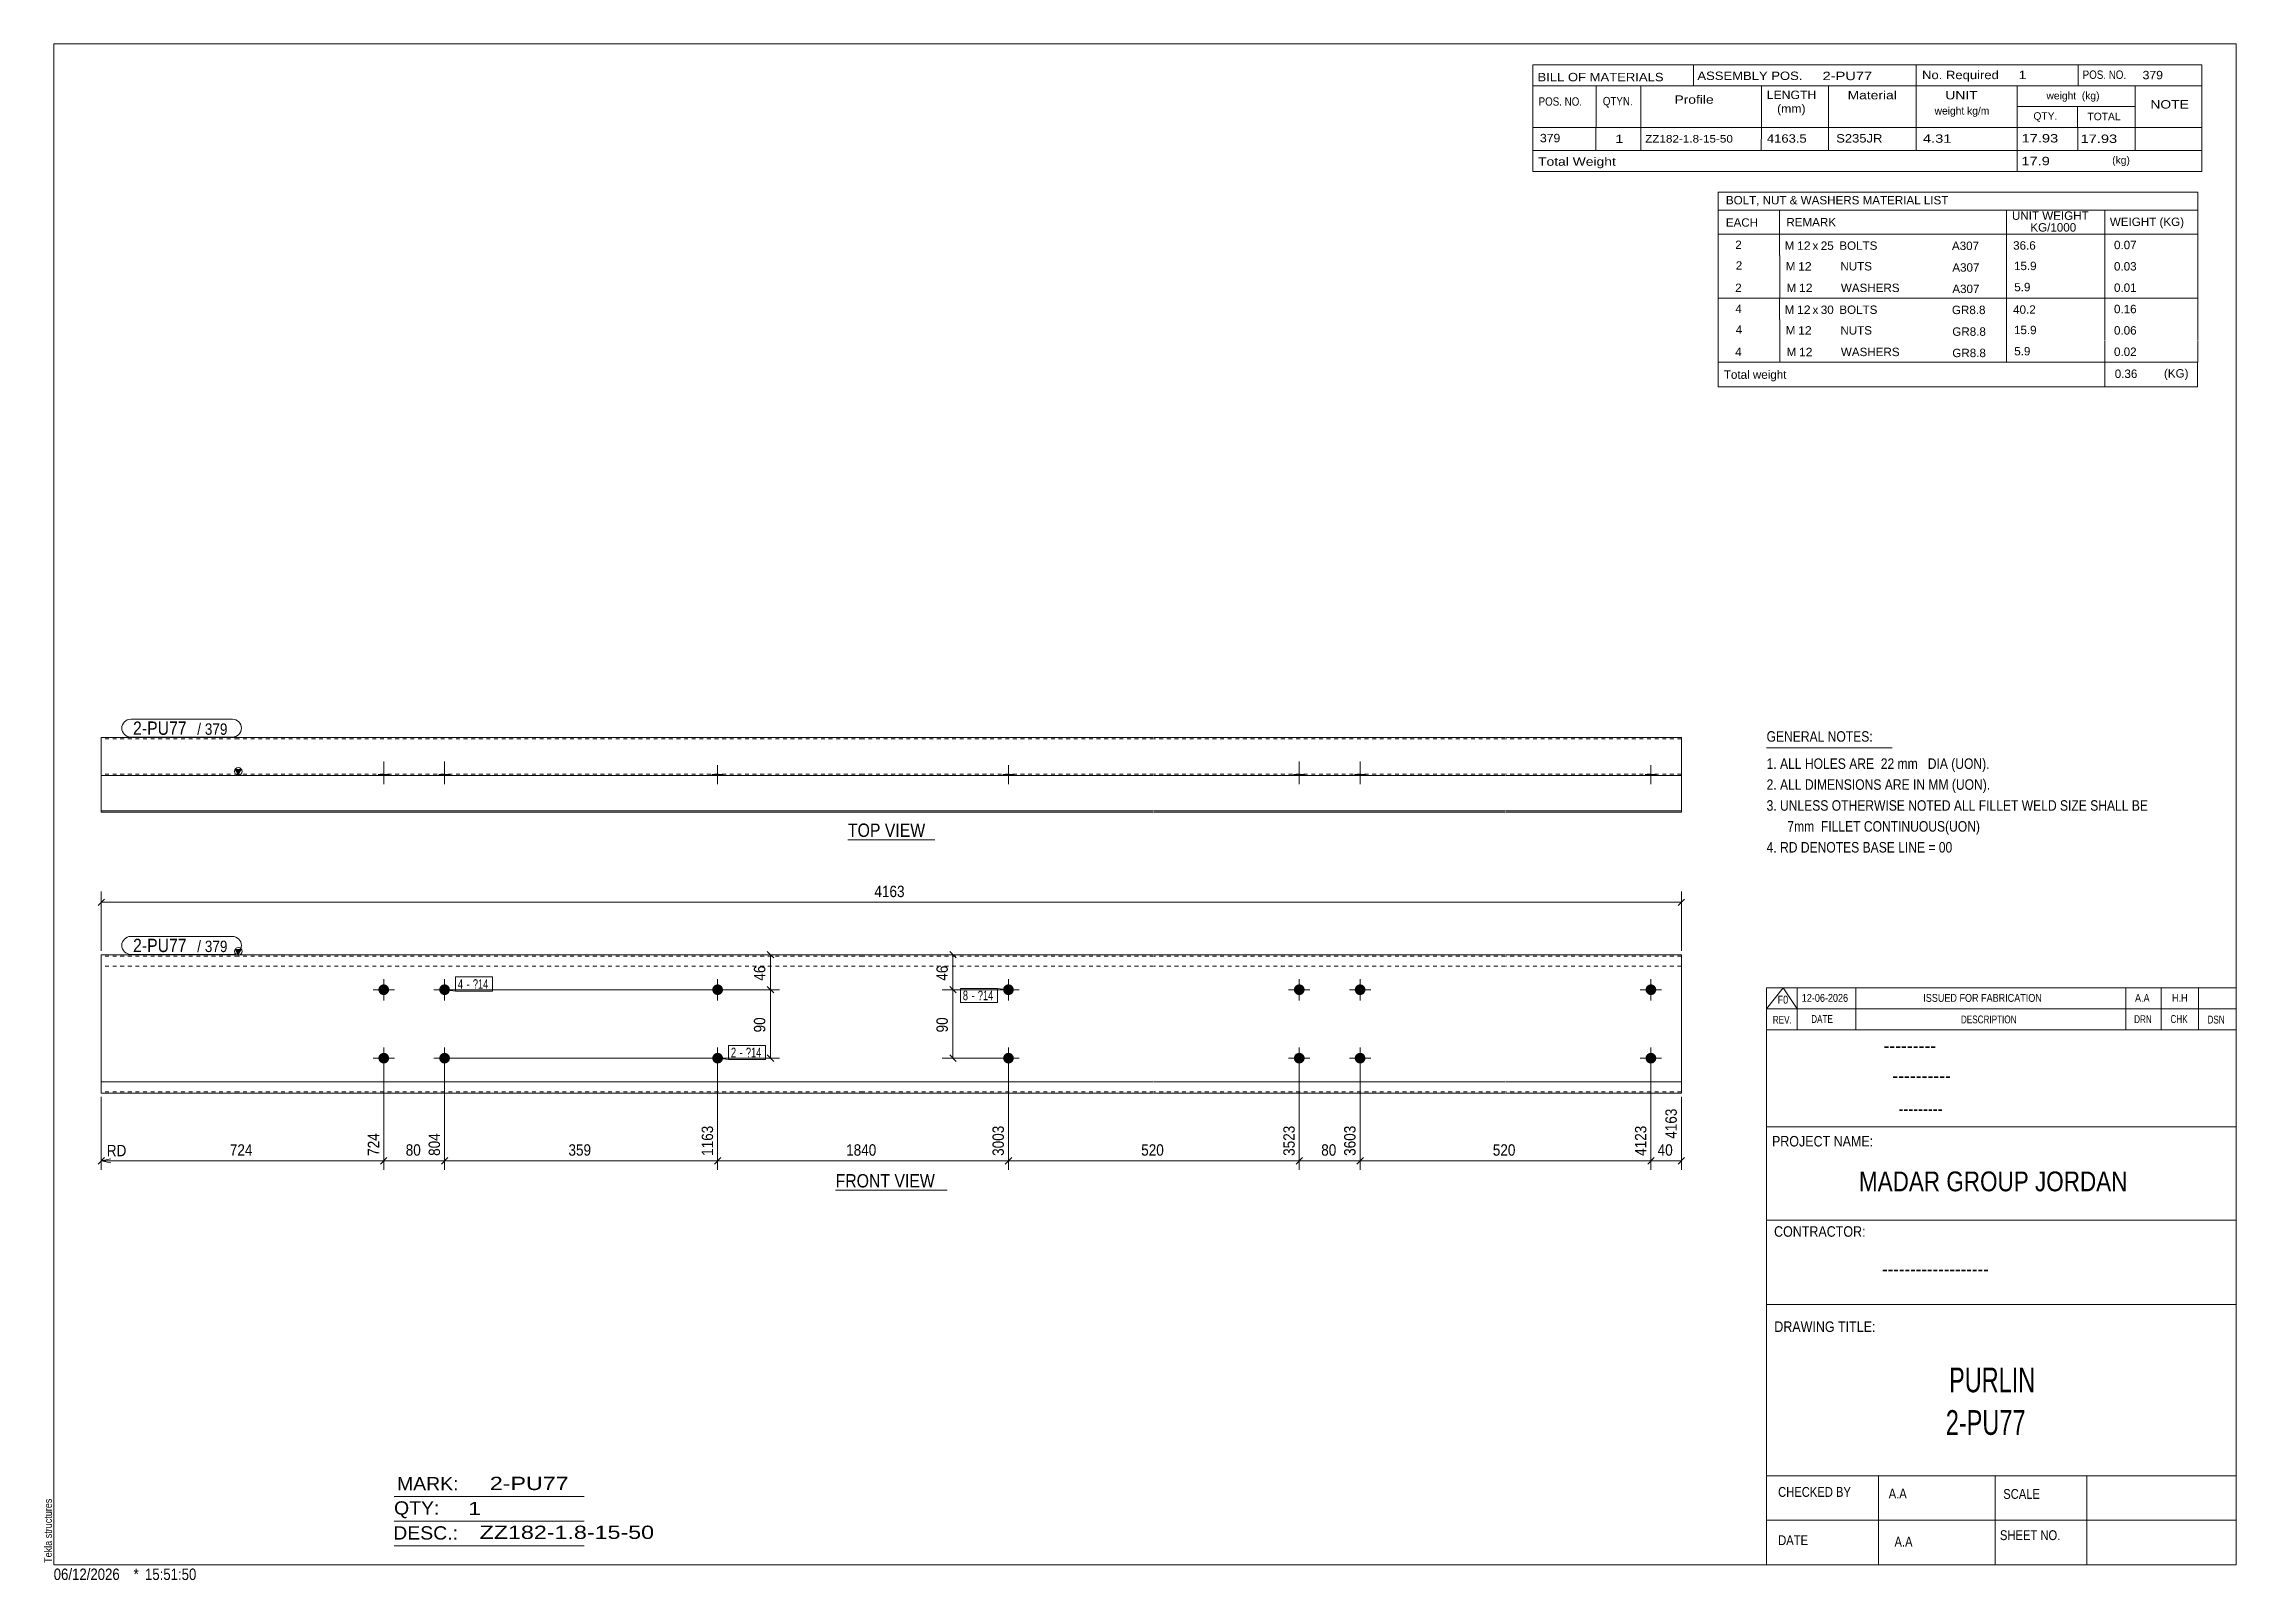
# Model space of a CAD drawing. Header units: millimetres. Extents: x 2 to 579, y 1 to 405.
import ezdxf

# ---------------------------------------------------------------- set-up
doc = ezdxf.new("R2010")
doc.units = ezdxf.units.MM
doc.linetypes.add('XKITLINE00', pattern=[0])
doc.linetypes.add('XKITLINE01', pattern=[4, 1, -1, 1, -1])
for name, color, linetype, lineweight in [('Bolt', 3, 'Continuous', 0), ('BoltMark', 7, 'Continuous', 0), ('Dimensions', 7, 'Continuous', 0), ('DrawingSheet', 5, 'Continuous', 0), ('OtherObjectType', 7, 'Continuous', 0), ('Part', 2, 'Continuous', 0), ('PartMark', 7, 'Continuous', 0)]:
    doc.layers.add(name, color=color, linetype=linetype, lineweight=lineweight)
doc.styles.add('@ARIAL_UNICODE_MS_BOLD', font='ARIAL.TTF')
doc.styles.add('ARIAL', font='ARIAL.TTF')
doc.styles.add('ARIAL_NARROW', font='ARIALN.TTF')
doc.styles.add('COMIC_SANS_MS_BOLD', font='COMICBD.TTF')
doc.styles.add('SWIS721_EX_BT', font='ARIAL.TTF')
doc.styles.add('SWISSE', font='ARIAL.TTF')

# ---------------------------------------------------------------- blocks, each defined once
blk = doc.blocks.new('*A1')
at = {"layer": 'Bolt'}
for points in [[(93.19, 156.2), (93.19, 156.17), (93.19, 156.13), (93.19, 156.1), (93.18, 156.06), (93.18, 156.03), (93.17, 156), (93.17, 155.96), (93.16, 155.93), (93.15, 155.9), (93.14, 155.86), (93.13, 155.83), (93.12, 155.8), (93.11, 155.76), (93.1, 155.73), (93.09, 155.7), (93.07, 155.67), (93.06, 155.64), (93.04, 155.61), (93.03, 155.58), (93.01, 155.55), (92.99, 155.52), (92.98, 155.49), (92.96, 155.46), (92.94, 155.43), (92.92, 155.4), (92.9, 155.37), (92.88, 155.35), (92.85, 155.32), (92.83, 155.3), (92.81, 155.27), (92.78, 155.25), (92.76, 155.22), (92.73, 155.2), (92.71, 155.18), (92.68, 155.15), (92.66, 155.13), (92.63, 155.11), (92.6, 155.09), (92.57, 155.07), (92.54, 155.05), (92.51, 155.03), (92.48, 155.02), (92.45, 155), (92.42, 154.99), (92.39, 154.97), (92.36, 154.96), (92.33, 154.94), (92.3, 154.93), (92.27, 154.92), (92.23, 154.91), (92.2, 154.9), (92.17, 154.89), (92.13, 154.88), (92.1, 154.87), (92.07, 154.86), (92.03, 154.86), (92, 154.85), (91.97, 154.85), (91.93, 154.84), (91.9, 154.84), (91.86, 154.84), (91.83, 154.84), (91.79, 154.84), (91.76, 154.84), (91.73, 154.84), (91.69, 154.84), (91.66, 154.84), (91.62, 154.85), (91.59, 154.85), (91.55, 154.86), (91.52, 154.86), (91.49, 154.87), (91.45, 154.88), (91.42, 154.89), (91.39, 154.9), (91.35, 154.91), (91.32, 154.92), (91.29, 154.93), (91.26, 154.94), (91.23, 154.96), (91.2, 154.97), (91.16, 154.99), (91.13, 155), (91.1, 155.02), (91.07, 155.03), (91.04, 155.05), (91.02, 155.07), (90.99, 155.09), (90.96, 155.11), (90.93, 155.13), (90.91, 155.15), (90.88, 155.18), (90.85, 155.2), (90.83, 155.22), (90.8, 155.25), (90.78, 155.27), (90.76, 155.3), (90.73, 155.32), (90.71, 155.35), (90.69, 155.37), (90.67, 155.4), (90.65, 155.43), (90.63, 155.46), (90.61, 155.49), (90.59, 155.52), (90.58, 155.55), (90.56, 155.58), (90.54, 155.61), (90.53, 155.64), (90.51, 155.67), (90.5, 155.7), (90.49, 155.73), (90.48, 155.76), (90.46, 155.8), (90.45, 155.83), (90.44, 155.86), (90.44, 155.9), (90.43, 155.93), (90.42, 155.96), (90.41, 156), (90.41, 156.03), (90.4, 156.06), (90.4, 156.1), (90.4, 156.13), (90.4, 156.17), (90.39, 156.2), (90.39, 156.24), (90.39, 156.27), (90.4, 156.3), (90.4, 156.34), (90.4, 156.37), (90.4, 156.41), (90.41, 156.44), (90.41, 156.48), (90.42, 156.51), (90.43, 156.54), (90.44, 156.58), (90.44, 156.61), (90.45, 156.64), (90.46, 156.67), (90.48, 156.71), (90.49, 156.74), (90.5, 156.77), (90.51, 156.8), (90.53, 156.83), (90.54, 156.87), (90.56, 156.9), (90.58, 156.93), (90.59, 156.96), (90.61, 156.98), (90.63, 157.01), (90.65, 157.04), (90.67, 157.07), (90.69, 157.1), (90.71, 157.12), (90.73, 157.15), (90.76, 157.18), (90.78, 157.2), (90.8, 157.23), (90.83, 157.25), (90.85, 157.27), (90.88, 157.3), (90.91, 157.32), (90.93, 157.34), (90.96, 157.36), (90.99, 157.38), (91.02, 157.4), (91.04, 157.42), (91.07, 157.44), (91.1, 157.45), (91.13, 157.47), (91.16, 157.49), (91.2, 157.5), (91.23, 157.52), (91.26, 157.53), (91.29, 157.54), (91.32, 157.55), (91.35, 157.57), (91.39, 157.58), (91.42, 157.59), (91.45, 157.59), (91.49, 157.6), (91.52, 157.61), (91.55, 157.62), (91.59, 157.62), (91.62, 157.63), (91.66, 157.63), (91.69, 157.63), (91.73, 157.63), (91.76, 157.64), (91.79, 157.64), (91.83, 157.64), (91.86, 157.63), (91.9, 157.63), (91.93, 157.63), (91.97, 157.63), (92, 157.62), (92.03, 157.62), (92.07, 157.61), (92.1, 157.6), (92.13, 157.59), (92.17, 157.59), (92.2, 157.58), (92.23, 157.57), (92.27, 157.55), (92.3, 157.54), (92.33, 157.53), (92.36, 157.52), (92.39, 157.5), (92.42, 157.49), (92.45, 157.47), (92.48, 157.45), (92.51, 157.44), (92.54, 157.42), (92.57, 157.4), (92.6, 157.38), (92.63, 157.36), (92.66, 157.34), (92.68, 157.32), (92.71, 157.3), (92.73, 157.27), (92.76, 157.25), (92.78, 157.23), (92.81, 157.2), (92.83, 157.18), (92.85, 157.15), (92.88, 157.12), (92.9, 157.1), (92.92, 157.07), (92.94, 157.04), (92.96, 157.01), (92.98, 156.98), (92.99, 156.96), (93.01, 156.93), (93.03, 156.9), (93.04, 156.87), (93.06, 156.83), (93.07, 156.8), (93.09, 156.77), (93.1, 156.74), (93.11, 156.71), (93.12, 156.67), (93.13, 156.64), (93.14, 156.61), (93.15, 156.58), (93.16, 156.54), (93.17, 156.51), (93.17, 156.48), (93.18, 156.44), (93.18, 156.41), (93.19, 156.37), (93.19, 156.34), (93.19, 156.3), (93.19, 156.27), (93.19, 156.24)], [(109.19, 156.2), (109.19, 156.17), (109.19, 156.13), (109.19, 156.1), (109.18, 156.06), (109.18, 156.03), (109.17, 156), (109.17, 155.96), (109.16, 155.93), (109.15, 155.9), (109.14, 155.86), (109.13, 155.83), (109.12, 155.8), (109.11, 155.76), (109.1, 155.73), (109.09, 155.7), (109.07, 155.67), (109.06, 155.64), (109.04, 155.61), (109.03, 155.58), (109.01, 155.55), (108.99, 155.52), (108.98, 155.49), (108.96, 155.46), (108.94, 155.43), (108.92, 155.4), (108.9, 155.37), (108.88, 155.35), (108.85, 155.32), (108.83, 155.3), (108.81, 155.27), (108.78, 155.25), (108.76, 155.22), (108.73, 155.2), (108.71, 155.18), (108.68, 155.15), (108.66, 155.13), (108.63, 155.11), (108.6, 155.09), (108.57, 155.07), (108.54, 155.05), (108.51, 155.03), (108.48, 155.02), (108.45, 155), (108.42, 154.99), (108.39, 154.97), (108.36, 154.96), (108.33, 154.94), (108.3, 154.93), (108.27, 154.92), (108.23, 154.91), (108.2, 154.9), (108.17, 154.89), (108.13, 154.88), (108.1, 154.87), (108.07, 154.86), (108.03, 154.86), (108, 154.85), (107.97, 154.85), (107.93, 154.84), (107.9, 154.84), (107.86, 154.84), (107.83, 154.84), (107.79, 154.84), (107.76, 154.84), (107.73, 154.84), (107.69, 154.84), (107.66, 154.84), (107.62, 154.85), (107.59, 154.85), (107.55, 154.86), (107.52, 154.86), (107.49, 154.87), (107.45, 154.88), (107.42, 154.89), (107.39, 154.9), (107.35, 154.91), (107.32, 154.92), (107.29, 154.93), (107.26, 154.94), (107.23, 154.96), (107.2, 154.97), (107.16, 154.99), (107.13, 155), (107.1, 155.02), (107.07, 155.03), (107.04, 155.05), (107.02, 155.07), (106.99, 155.09), (106.96, 155.11), (106.93, 155.13), (106.91, 155.15), (106.88, 155.18), (106.85, 155.2), (106.83, 155.22), (106.8, 155.25), (106.78, 155.27), (106.76, 155.3), (106.73, 155.32), (106.71, 155.35), (106.69, 155.37), (106.67, 155.4), (106.65, 155.43), (106.63, 155.46), (106.61, 155.49), (106.59, 155.52), (106.58, 155.55), (106.56, 155.58), (106.54, 155.61), (106.53, 155.64), (106.51, 155.67), (106.5, 155.7), (106.49, 155.73), (106.48, 155.76), (106.46, 155.8), (106.45, 155.83), (106.44, 155.86), (106.44, 155.9), (106.43, 155.93), (106.42, 155.96), (106.41, 156), (106.41, 156.03), (106.4, 156.06), (106.4, 156.1), (106.4, 156.13), (106.4, 156.17), (106.39, 156.2), (106.39, 156.24), (106.39, 156.27), (106.4, 156.3), (106.4, 156.34), (106.4, 156.37), (106.4, 156.41), (106.41, 156.44), (106.41, 156.48), (106.42, 156.51), (106.43, 156.54), (106.44, 156.58), (106.44, 156.61), (106.45, 156.64), (106.46, 156.67), (106.48, 156.71), (106.49, 156.74), (106.5, 156.77), (106.51, 156.8), (106.53, 156.83), (106.54, 156.87), (106.56, 156.9), (106.58, 156.93), (106.59, 156.96), (106.61, 156.98), (106.63, 157.01), (106.65, 157.04), (106.67, 157.07), (106.69, 157.1), (106.71, 157.12), (106.73, 157.15), (106.76, 157.18), (106.78, 157.2), (106.8, 157.23), (106.83, 157.25), (106.85, 157.27), (106.88, 157.3), (106.91, 157.32), (106.93, 157.34), (106.96, 157.36), (106.99, 157.38), (107.02, 157.4), (107.04, 157.42), (107.07, 157.44), (107.1, 157.45), (107.13, 157.47), (107.16, 157.49), (107.2, 157.5), (107.23, 157.52), (107.26, 157.53), (107.29, 157.54), (107.32, 157.55), (107.35, 157.57), (107.39, 157.58), (107.42, 157.59), (107.45, 157.59), (107.49, 157.6), (107.52, 157.61), (107.55, 157.62), (107.59, 157.62), (107.62, 157.63), (107.66, 157.63), (107.69, 157.63), (107.73, 157.63), (107.76, 157.64), (107.79, 157.64), (107.83, 157.64), (107.86, 157.63), (107.9, 157.63), (107.93, 157.63), (107.97, 157.63), (108, 157.62), (108.03, 157.62), (108.07, 157.61), (108.1, 157.6), (108.13, 157.59), (108.17, 157.59), (108.2, 157.58), (108.23, 157.57), (108.27, 157.55), (108.3, 157.54), (108.33, 157.53), (108.36, 157.52), (108.39, 157.5), (108.42, 157.49), (108.45, 157.47), (108.48, 157.45), (108.51, 157.44), (108.54, 157.42), (108.57, 157.4), (108.6, 157.38), (108.63, 157.36), (108.66, 157.34), (108.68, 157.32), (108.71, 157.3), (108.73, 157.27), (108.76, 157.25), (108.78, 157.23), (108.81, 157.2), (108.83, 157.18), (108.85, 157.15), (108.88, 157.12), (108.9, 157.1), (108.92, 157.07), (108.94, 157.04), (108.96, 157.01), (108.98, 156.98), (108.99, 156.96), (109.01, 156.93), (109.03, 156.9), (109.04, 156.87), (109.06, 156.83), (109.07, 156.8), (109.09, 156.77), (109.1, 156.74), (109.11, 156.71), (109.12, 156.67), (109.13, 156.64), (109.14, 156.61), (109.15, 156.58), (109.16, 156.54), (109.17, 156.51), (109.17, 156.48), (109.18, 156.44), (109.18, 156.41), (109.19, 156.37), (109.19, 156.34), (109.19, 156.3), (109.19, 156.27), (109.19, 156.24)], [(93.19, 138.2), (93.19, 138.17), (93.19, 138.13), (93.19, 138.1), (93.18, 138.06), (93.18, 138.03), (93.17, 138), (93.17, 137.96), (93.16, 137.93), (93.15, 137.9), (93.14, 137.86), (93.13, 137.83), (93.12, 137.8), (93.11, 137.76), (93.1, 137.73), (93.09, 137.7), (93.07, 137.67), (93.06, 137.64), (93.04, 137.61), (93.03, 137.58), (93.01, 137.55), (92.99, 137.52), (92.98, 137.49), (92.96, 137.46), (92.94, 137.43), (92.92, 137.4), (92.9, 137.37), (92.88, 137.35), (92.85, 137.32), (92.83, 137.3), (92.81, 137.27), (92.78, 137.25), (92.76, 137.22), (92.73, 137.2), (92.71, 137.18), (92.68, 137.15), (92.66, 137.13), (92.63, 137.11), (92.6, 137.09), (92.57, 137.07), (92.54, 137.05), (92.51, 137.03), (92.48, 137.02), (92.45, 137), (92.42, 136.99), (92.39, 136.97), (92.36, 136.96), (92.33, 136.94), (92.3, 136.93), (92.27, 136.92), (92.23, 136.91), (92.2, 136.9), (92.17, 136.89), (92.13, 136.88), (92.1, 136.87), (92.07, 136.86), (92.03, 136.86), (92, 136.85), (91.97, 136.85), (91.93, 136.84), (91.9, 136.84), (91.86, 136.84), (91.83, 136.84), (91.79, 136.84), (91.76, 136.84), (91.73, 136.84), (91.69, 136.84), (91.66, 136.84), (91.62, 136.85), (91.59, 136.85), (91.55, 136.86), (91.52, 136.86), (91.49, 136.87), (91.45, 136.88), (91.42, 136.89), (91.39, 136.9), (91.35, 136.91), (91.32, 136.92), (91.29, 136.93), (91.26, 136.94), (91.23, 136.96), (91.2, 136.97), (91.16, 136.99), (91.13, 137), (91.1, 137.02), (91.07, 137.03), (91.04, 137.05), (91.02, 137.07), (90.99, 137.09), (90.96, 137.11), (90.93, 137.13), (90.91, 137.15), (90.88, 137.18), (90.85, 137.2), (90.83, 137.22), (90.8, 137.25), (90.78, 137.27), (90.76, 137.3), (90.73, 137.32), (90.71, 137.35), (90.69, 137.37), (90.67, 137.4), (90.65, 137.43), (90.63, 137.46), (90.61, 137.49), (90.59, 137.52), (90.58, 137.55), (90.56, 137.58), (90.54, 137.61), (90.53, 137.64), (90.51, 137.67), (90.5, 137.7), (90.49, 137.73), (90.48, 137.76), (90.46, 137.8), (90.45, 137.83), (90.44, 137.86), (90.44, 137.9), (90.43, 137.93), (90.42, 137.96), (90.41, 138), (90.41, 138.03), (90.4, 138.06), (90.4, 138.1), (90.4, 138.13), (90.4, 138.17), (90.39, 138.2), (90.39, 138.24), (90.39, 138.27), (90.4, 138.3), (90.4, 138.34), (90.4, 138.37), (90.4, 138.41), (90.41, 138.44), (90.41, 138.48), (90.42, 138.51), (90.43, 138.54), (90.44, 138.58), (90.44, 138.61), (90.45, 138.64), (90.46, 138.67), (90.48, 138.71), (90.49, 138.74), (90.5, 138.77), (90.51, 138.8), (90.53, 138.83), (90.54, 138.87), (90.56, 138.9), (90.58, 138.93), (90.59, 138.96), (90.61, 138.98), (90.63, 139.01), (90.65, 139.04), (90.67, 139.07), (90.69, 139.1), (90.71, 139.12), (90.73, 139.15), (90.76, 139.18), (90.78, 139.2), (90.8, 139.23), (90.83, 139.25), (90.85, 139.27), (90.88, 139.3), (90.91, 139.32), (90.93, 139.34), (90.96, 139.36), (90.99, 139.38), (91.02, 139.4), (91.04, 139.42), (91.07, 139.44), (91.1, 139.45), (91.13, 139.47), (91.16, 139.49), (91.2, 139.5), (91.23, 139.52), (91.26, 139.53), (91.29, 139.54), (91.32, 139.55), (91.35, 139.57), (91.39, 139.58), (91.42, 139.59), (91.45, 139.59), (91.49, 139.6), (91.52, 139.61), (91.55, 139.62), (91.59, 139.62), (91.62, 139.63), (91.66, 139.63), (91.69, 139.63), (91.73, 139.63), (91.76, 139.64), (91.79, 139.64), (91.83, 139.64), (91.86, 139.63), (91.9, 139.63), (91.93, 139.63), (91.97, 139.63), (92, 139.62), (92.03, 139.62), (92.07, 139.61), (92.1, 139.6), (92.13, 139.59), (92.17, 139.59), (92.2, 139.58), (92.23, 139.57), (92.27, 139.55), (92.3, 139.54), (92.33, 139.53), (92.36, 139.52), (92.39, 139.5), (92.42, 139.49), (92.45, 139.47), (92.48, 139.45), (92.51, 139.44), (92.54, 139.42), (92.57, 139.4), (92.6, 139.38), (92.63, 139.36), (92.66, 139.34), (92.68, 139.32), (92.71, 139.3), (92.73, 139.27), (92.76, 139.25), (92.78, 139.23), (92.81, 139.2), (92.83, 139.18), (92.85, 139.15), (92.88, 139.12), (92.9, 139.1), (92.92, 139.07), (92.94, 139.04), (92.96, 139.01), (92.98, 138.98), (92.99, 138.96), (93.01, 138.93), (93.03, 138.9), (93.04, 138.87), (93.06, 138.83), (93.07, 138.8), (93.09, 138.77), (93.1, 138.74), (93.11, 138.71), (93.12, 138.67), (93.13, 138.64), (93.14, 138.61), (93.15, 138.58), (93.16, 138.54), (93.17, 138.51), (93.17, 138.48), (93.18, 138.44), (93.18, 138.41), (93.19, 138.37), (93.19, 138.34), (93.19, 138.3), (93.19, 138.27), (93.19, 138.24)], [(109.19, 138.2), (109.19, 138.17), (109.19, 138.13), (109.19, 138.1), (109.18, 138.06), (109.18, 138.03), (109.17, 138), (109.17, 137.96), (109.16, 137.93), (109.15, 137.9), (109.14, 137.86), (109.13, 137.83), (109.12, 137.8), (109.11, 137.76), (109.1, 137.73), (109.09, 137.7), (109.07, 137.67), (109.06, 137.64), (109.04, 137.61), (109.03, 137.58), (109.01, 137.55), (108.99, 137.52), (108.98, 137.49), (108.96, 137.46), (108.94, 137.43), (108.92, 137.4), (108.9, 137.37), (108.88, 137.35), (108.85, 137.32), (108.83, 137.3), (108.81, 137.27), (108.78, 137.25), (108.76, 137.22), (108.73, 137.2), (108.71, 137.18), (108.68, 137.15), (108.66, 137.13), (108.63, 137.11), (108.6, 137.09), (108.57, 137.07), (108.54, 137.05), (108.51, 137.03), (108.48, 137.02), (108.45, 137), (108.42, 136.99), (108.39, 136.97), (108.36, 136.96), (108.33, 136.94), (108.3, 136.93), (108.27, 136.92), (108.23, 136.91), (108.2, 136.9), (108.17, 136.89), (108.13, 136.88), (108.1, 136.87), (108.07, 136.86), (108.03, 136.86), (108, 136.85), (107.97, 136.85), (107.93, 136.84), (107.9, 136.84), (107.86, 136.84), (107.83, 136.84), (107.79, 136.84), (107.76, 136.84), (107.73, 136.84), (107.69, 136.84), (107.66, 136.84), (107.62, 136.85), (107.59, 136.85), (107.55, 136.86), (107.52, 136.86), (107.49, 136.87), (107.45, 136.88), (107.42, 136.89), (107.39, 136.9), (107.35, 136.91), (107.32, 136.92), (107.29, 136.93), (107.26, 136.94), (107.23, 136.96), (107.2, 136.97), (107.16, 136.99), (107.13, 137), (107.1, 137.02), (107.07, 137.03), (107.04, 137.05), (107.02, 137.07), (106.99, 137.09), (106.96, 137.11), (106.93, 137.13), (106.91, 137.15), (106.88, 137.18), (106.85, 137.2), (106.83, 137.22), (106.8, 137.25), (106.78, 137.27), (106.76, 137.3), (106.73, 137.32), (106.71, 137.35), (106.69, 137.37), (106.67, 137.4), (106.65, 137.43), (106.63, 137.46), (106.61, 137.49), (106.59, 137.52), (106.58, 137.55), (106.56, 137.58), (106.54, 137.61), (106.53, 137.64), (106.51, 137.67), (106.5, 137.7), (106.49, 137.73), (106.48, 137.76), (106.46, 137.8), (106.45, 137.83), (106.44, 137.86), (106.44, 137.9), (106.43, 137.93), (106.42, 137.96), (106.41, 138), (106.41, 138.03), (106.4, 138.06), (106.4, 138.1), (106.4, 138.13), (106.4, 138.17), (106.39, 138.2), (106.39, 138.24), (106.39, 138.27), (106.4, 138.3), (106.4, 138.34), (106.4, 138.37), (106.4, 138.41), (106.41, 138.44), (106.41, 138.48), (106.42, 138.51), (106.43, 138.54), (106.44, 138.58), (106.44, 138.61), (106.45, 138.64), (106.46, 138.67), (106.48, 138.71), (106.49, 138.74), (106.5, 138.77), (106.51, 138.8), (106.53, 138.83), (106.54, 138.87), (106.56, 138.9), (106.58, 138.93), (106.59, 138.96), (106.61, 138.98), (106.63, 139.01), (106.65, 139.04), (106.67, 139.07), (106.69, 139.1), (106.71, 139.12), (106.73, 139.15), (106.76, 139.18), (106.78, 139.2), (106.8, 139.23), (106.83, 139.25), (106.85, 139.27), (106.88, 139.3), (106.91, 139.32), (106.93, 139.34), (106.96, 139.36), (106.99, 139.38), (107.02, 139.4), (107.04, 139.42), (107.07, 139.44), (107.1, 139.45), (107.13, 139.47), (107.16, 139.49), (107.2, 139.5), (107.23, 139.52), (107.26, 139.53), (107.29, 139.54), (107.32, 139.55), (107.35, 139.57), (107.39, 139.58), (107.42, 139.59), (107.45, 139.59), (107.49, 139.6), (107.52, 139.61), (107.55, 139.62), (107.59, 139.62), (107.62, 139.63), (107.66, 139.63), (107.69, 139.63), (107.73, 139.63), (107.76, 139.64), (107.79, 139.64), (107.83, 139.64), (107.86, 139.63), (107.9, 139.63), (107.93, 139.63), (107.97, 139.63), (108, 139.62), (108.03, 139.62), (108.07, 139.61), (108.1, 139.6), (108.13, 139.59), (108.17, 139.59), (108.2, 139.58), (108.23, 139.57), (108.27, 139.55), (108.3, 139.54), (108.33, 139.53), (108.36, 139.52), (108.39, 139.5), (108.42, 139.49), (108.45, 139.47), (108.48, 139.45), (108.51, 139.44), (108.54, 139.42), (108.57, 139.4), (108.6, 139.38), (108.63, 139.36), (108.66, 139.34), (108.68, 139.32), (108.71, 139.3), (108.73, 139.27), (108.76, 139.25), (108.78, 139.23), (108.81, 139.2), (108.83, 139.18), (108.85, 139.15), (108.88, 139.12), (108.9, 139.1), (108.92, 139.07), (108.94, 139.04), (108.96, 139.01), (108.98, 138.98), (108.99, 138.96), (109.01, 138.93), (109.03, 138.9), (109.04, 138.87), (109.06, 138.83), (109.07, 138.8), (109.09, 138.77), (109.1, 138.74), (109.11, 138.71), (109.12, 138.67), (109.13, 138.64), (109.14, 138.61), (109.15, 138.58), (109.16, 138.54), (109.17, 138.51), (109.17, 138.48), (109.18, 138.44), (109.18, 138.41), (109.19, 138.37), (109.19, 138.34), (109.19, 138.3), (109.19, 138.27), (109.19, 138.24)]]:
    blk.add_hatch(color=3, dxfattribs=at).paths.add_polyline_path(points, flags=17)
at = {"layer": 'Bolt', "color": 3, "linetype": 'XKITLINE00', "lineweight": 0}
for p, q in [((94.59, 156.24), (88.99, 156.24)), ((91.79, 159.04), (91.79, 153.44)), ((110.59, 156.24), (104.99, 156.24)), ((107.79, 159.04), (107.79, 153.44)), ((91.79, 141.04), (91.79, 135.44)), ((107.79, 141.04), (107.79, 135.44)), ((94.59, 138.24), (88.99, 138.24)), ((110.59, 138.24), (104.99, 138.24))]:
    blk.add_line(p, q, dxfattribs=at)
blk = doc.blocks.new('*A2')
at = {"layer": 'Bolt'}
for points in [[(181.01, 156.2), (181.01, 156.17), (181.01, 156.13), (181.01, 156.1), (181, 156.06), (181, 156.03), (180.99, 156), (180.98, 155.96), (180.98, 155.93), (180.97, 155.9), (180.96, 155.86), (180.95, 155.83), (180.94, 155.8), (180.93, 155.76), (180.92, 155.73), (180.91, 155.7), (180.89, 155.67), (180.88, 155.64), (180.86, 155.61), (180.85, 155.58), (180.83, 155.55), (180.81, 155.52), (180.79, 155.49), (180.78, 155.46), (180.76, 155.43), (180.74, 155.4), (180.72, 155.37), (180.69, 155.35), (180.67, 155.32), (180.65, 155.3), (180.63, 155.27), (180.6, 155.25), (180.58, 155.22), (180.55, 155.2), (180.53, 155.18), (180.5, 155.15), (180.47, 155.13), (180.45, 155.11), (180.42, 155.09), (180.39, 155.07), (180.36, 155.05), (180.33, 155.03), (180.3, 155.02), (180.27, 155), (180.24, 154.99), (180.21, 154.97), (180.18, 154.96), (180.15, 154.94), (180.12, 154.93), (180.08, 154.92), (180.05, 154.91), (180.02, 154.9), (179.99, 154.89), (179.95, 154.88), (179.92, 154.87), (179.88, 154.86), (179.85, 154.86), (179.82, 154.85), (179.78, 154.85), (179.75, 154.84), (179.71, 154.84), (179.68, 154.84), (179.65, 154.84), (179.61, 154.84), (179.58, 154.84), (179.54, 154.84), (179.51, 154.84), (179.47, 154.84), (179.44, 154.85), (179.41, 154.85), (179.37, 154.86), (179.34, 154.86), (179.31, 154.87), (179.27, 154.88), (179.24, 154.89), (179.21, 154.9), (179.17, 154.91), (179.14, 154.92), (179.11, 154.93), (179.08, 154.94), (179.04, 154.96), (179.01, 154.97), (178.98, 154.99), (178.95, 155), (178.92, 155.02), (178.89, 155.03), (178.86, 155.05), (178.83, 155.07), (178.81, 155.09), (178.78, 155.11), (178.75, 155.13), (178.72, 155.15), (178.7, 155.18), (178.67, 155.2), (178.65, 155.22), (178.62, 155.25), (178.6, 155.27), (178.57, 155.3), (178.55, 155.32), (178.53, 155.35), (178.51, 155.37), (178.49, 155.4), (178.47, 155.43), (178.45, 155.46), (178.43, 155.49), (178.41, 155.52), (178.39, 155.55), (178.38, 155.58), (178.36, 155.61), (178.35, 155.64), (178.33, 155.67), (178.32, 155.7), (178.31, 155.73), (178.29, 155.76), (178.28, 155.8), (178.27, 155.83), (178.26, 155.86), (178.25, 155.9), (178.25, 155.93), (178.24, 155.96), (178.23, 156), (178.23, 156.03), (178.22, 156.06), (178.22, 156.1), (178.22, 156.13), (178.21, 156.17), (178.21, 156.2), (178.21, 156.24), (178.21, 156.27), (178.21, 156.3), (178.22, 156.34), (178.22, 156.37), (178.22, 156.41), (178.23, 156.44), (178.23, 156.48), (178.24, 156.51), (178.25, 156.54), (178.25, 156.58), (178.26, 156.61), (178.27, 156.64), (178.28, 156.67), (178.29, 156.71), (178.31, 156.74), (178.32, 156.77), (178.33, 156.8), (178.35, 156.83), (178.36, 156.87), (178.38, 156.9), (178.39, 156.93), (178.41, 156.96), (178.43, 156.98), (178.45, 157.01), (178.47, 157.04), (178.49, 157.07), (178.51, 157.1), (178.53, 157.12), (178.55, 157.15), (178.57, 157.18), (178.6, 157.2), (178.62, 157.23), (178.65, 157.25), (178.67, 157.27), (178.7, 157.3), (178.72, 157.32), (178.75, 157.34), (178.78, 157.36), (178.81, 157.38), (178.83, 157.4), (178.86, 157.42), (178.89, 157.44), (178.92, 157.45), (178.95, 157.47), (178.98, 157.49), (179.01, 157.5), (179.04, 157.52), (179.08, 157.53), (179.11, 157.54), (179.14, 157.55), (179.17, 157.57), (179.21, 157.58), (179.24, 157.59), (179.27, 157.59), (179.31, 157.6), (179.34, 157.61), (179.37, 157.62), (179.41, 157.62), (179.44, 157.63), (179.47, 157.63), (179.51, 157.63), (179.54, 157.63), (179.58, 157.64), (179.61, 157.64), (179.65, 157.64), (179.68, 157.63), (179.71, 157.63), (179.75, 157.63), (179.78, 157.63), (179.82, 157.62), (179.85, 157.62), (179.88, 157.61), (179.92, 157.6), (179.95, 157.59), (179.99, 157.59), (180.02, 157.58), (180.05, 157.57), (180.08, 157.55), (180.12, 157.54), (180.15, 157.53), (180.18, 157.52), (180.21, 157.5), (180.24, 157.49), (180.27, 157.47), (180.3, 157.45), (180.33, 157.44), (180.36, 157.42), (180.39, 157.4), (180.42, 157.38), (180.45, 157.36), (180.47, 157.34), (180.5, 157.32), (180.53, 157.3), (180.55, 157.27), (180.58, 157.25), (180.6, 157.23), (180.63, 157.2), (180.65, 157.18), (180.67, 157.15), (180.69, 157.12), (180.72, 157.1), (180.74, 157.07), (180.76, 157.04), (180.78, 157.01), (180.79, 156.98), (180.81, 156.96), (180.83, 156.93), (180.85, 156.9), (180.86, 156.87), (180.88, 156.83), (180.89, 156.8), (180.91, 156.77), (180.92, 156.74), (180.93, 156.71), (180.94, 156.67), (180.95, 156.64), (180.96, 156.61), (180.97, 156.58), (180.98, 156.54), (180.98, 156.51), (180.99, 156.48), (181, 156.44), (181, 156.41), (181.01, 156.37), (181.01, 156.34), (181.01, 156.3), (181.01, 156.27), (181.01, 156.24)], [(181.01, 138.2), (181.01, 138.17), (181.01, 138.13), (181.01, 138.1), (181, 138.06), (181, 138.03), (180.99, 138), (180.98, 137.96), (180.98, 137.93), (180.97, 137.9), (180.96, 137.86), (180.95, 137.83), (180.94, 137.8), (180.93, 137.76), (180.92, 137.73), (180.91, 137.7), (180.89, 137.67), (180.88, 137.64), (180.86, 137.61), (180.85, 137.58), (180.83, 137.55), (180.81, 137.52), (180.79, 137.49), (180.78, 137.46), (180.76, 137.43), (180.74, 137.4), (180.72, 137.37), (180.69, 137.35), (180.67, 137.32), (180.65, 137.3), (180.63, 137.27), (180.6, 137.25), (180.58, 137.22), (180.55, 137.2), (180.53, 137.18), (180.5, 137.15), (180.47, 137.13), (180.45, 137.11), (180.42, 137.09), (180.39, 137.07), (180.36, 137.05), (180.33, 137.03), (180.3, 137.02), (180.27, 137), (180.24, 136.99), (180.21, 136.97), (180.18, 136.96), (180.15, 136.94), (180.12, 136.93), (180.08, 136.92), (180.05, 136.91), (180.02, 136.9), (179.99, 136.89), (179.95, 136.88), (179.92, 136.87), (179.88, 136.86), (179.85, 136.86), (179.82, 136.85), (179.78, 136.85), (179.75, 136.84), (179.71, 136.84), (179.68, 136.84), (179.65, 136.84), (179.61, 136.84), (179.58, 136.84), (179.54, 136.84), (179.51, 136.84), (179.47, 136.84), (179.44, 136.85), (179.41, 136.85), (179.37, 136.86), (179.34, 136.86), (179.31, 136.87), (179.27, 136.88), (179.24, 136.89), (179.21, 136.9), (179.17, 136.91), (179.14, 136.92), (179.11, 136.93), (179.08, 136.94), (179.04, 136.96), (179.01, 136.97), (178.98, 136.99), (178.95, 137), (178.92, 137.02), (178.89, 137.03), (178.86, 137.05), (178.83, 137.07), (178.81, 137.09), (178.78, 137.11), (178.75, 137.13), (178.72, 137.15), (178.7, 137.18), (178.67, 137.2), (178.65, 137.22), (178.62, 137.25), (178.6, 137.27), (178.57, 137.3), (178.55, 137.32), (178.53, 137.35), (178.51, 137.37), (178.49, 137.4), (178.47, 137.43), (178.45, 137.46), (178.43, 137.49), (178.41, 137.52), (178.39, 137.55), (178.38, 137.58), (178.36, 137.61), (178.35, 137.64), (178.33, 137.67), (178.32, 137.7), (178.31, 137.73), (178.29, 137.76), (178.28, 137.8), (178.27, 137.83), (178.26, 137.86), (178.25, 137.9), (178.25, 137.93), (178.24, 137.96), (178.23, 138), (178.23, 138.03), (178.22, 138.06), (178.22, 138.1), (178.22, 138.13), (178.21, 138.17), (178.21, 138.2), (178.21, 138.24), (178.21, 138.27), (178.21, 138.3), (178.22, 138.34), (178.22, 138.37), (178.22, 138.41), (178.23, 138.44), (178.23, 138.48), (178.24, 138.51), (178.25, 138.54), (178.25, 138.58), (178.26, 138.61), (178.27, 138.64), (178.28, 138.67), (178.29, 138.71), (178.31, 138.74), (178.32, 138.77), (178.33, 138.8), (178.35, 138.83), (178.36, 138.87), (178.38, 138.9), (178.39, 138.93), (178.41, 138.96), (178.43, 138.98), (178.45, 139.01), (178.47, 139.04), (178.49, 139.07), (178.51, 139.1), (178.53, 139.12), (178.55, 139.15), (178.57, 139.18), (178.6, 139.2), (178.62, 139.23), (178.65, 139.25), (178.67, 139.27), (178.7, 139.3), (178.72, 139.32), (178.75, 139.34), (178.78, 139.36), (178.81, 139.38), (178.83, 139.4), (178.86, 139.42), (178.89, 139.44), (178.92, 139.45), (178.95, 139.47), (178.98, 139.49), (179.01, 139.5), (179.04, 139.52), (179.08, 139.53), (179.11, 139.54), (179.14, 139.55), (179.17, 139.57), (179.21, 139.58), (179.24, 139.59), (179.27, 139.59), (179.31, 139.6), (179.34, 139.61), (179.37, 139.62), (179.41, 139.62), (179.44, 139.63), (179.47, 139.63), (179.51, 139.63), (179.54, 139.63), (179.58, 139.64), (179.61, 139.64), (179.65, 139.64), (179.68, 139.63), (179.71, 139.63), (179.75, 139.63), (179.78, 139.63), (179.82, 139.62), (179.85, 139.62), (179.88, 139.61), (179.92, 139.6), (179.95, 139.59), (179.99, 139.59), (180.02, 139.58), (180.05, 139.57), (180.08, 139.55), (180.12, 139.54), (180.15, 139.53), (180.18, 139.52), (180.21, 139.5), (180.24, 139.49), (180.27, 139.47), (180.3, 139.45), (180.33, 139.44), (180.36, 139.42), (180.39, 139.4), (180.42, 139.38), (180.45, 139.36), (180.47, 139.34), (180.5, 139.32), (180.53, 139.3), (180.55, 139.27), (180.58, 139.25), (180.6, 139.23), (180.63, 139.2), (180.65, 139.18), (180.67, 139.15), (180.69, 139.12), (180.72, 139.1), (180.74, 139.07), (180.76, 139.04), (180.78, 139.01), (180.79, 138.98), (180.81, 138.96), (180.83, 138.93), (180.85, 138.9), (180.86, 138.87), (180.88, 138.83), (180.89, 138.8), (180.91, 138.77), (180.92, 138.74), (180.93, 138.71), (180.94, 138.67), (180.95, 138.64), (180.96, 138.61), (180.97, 138.58), (180.98, 138.54), (180.98, 138.51), (180.99, 138.48), (181, 138.44), (181, 138.41), (181.01, 138.37), (181.01, 138.34), (181.01, 138.3), (181.01, 138.27), (181.01, 138.24)]]:
    blk.add_hatch(color=3, dxfattribs=at).paths.add_polyline_path(points, flags=17)
at = {"layer": 'Bolt', "color": 3, "linetype": 'XKITLINE00', "lineweight": 0}
for p, q in [((182.41, 156.24), (176.81, 156.24)), ((179.61, 159.04), (179.61, 153.44)), ((179.61, 141.04), (179.61, 135.44)), ((182.41, 138.24), (176.81, 138.24))]:
    blk.add_line(p, q, dxfattribs=at)
blk = doc.blocks.new('*A3')
at = {"layer": 'Bolt'}
for points in [[(333.99, 156.2), (333.99, 156.17), (333.98, 156.13), (333.98, 156.1), (333.98, 156.06), (333.97, 156.03), (333.97, 156), (333.96, 155.96), (333.95, 155.93), (333.95, 155.9), (333.94, 155.86), (333.93, 155.83), (333.92, 155.8), (333.91, 155.76), (333.89, 155.73), (333.88, 155.7), (333.87, 155.67), (333.85, 155.64), (333.84, 155.61), (333.82, 155.58), (333.81, 155.55), (333.79, 155.52), (333.77, 155.49), (333.75, 155.46), (333.73, 155.43), (333.71, 155.4), (333.69, 155.37), (333.67, 155.35), (333.65, 155.32), (333.62, 155.3), (333.6, 155.27), (333.58, 155.25), (333.55, 155.22), (333.53, 155.2), (333.5, 155.18), (333.48, 155.15), (333.45, 155.13), (333.42, 155.11), (333.39, 155.09), (333.37, 155.07), (333.34, 155.05), (333.31, 155.03), (333.28, 155.02), (333.25, 155), (333.22, 154.99), (333.19, 154.97), (333.15, 154.96), (333.12, 154.94), (333.09, 154.93), (333.06, 154.92), (333.03, 154.91), (332.99, 154.9), (332.96, 154.89), (332.93, 154.88), (332.89, 154.87), (332.86, 154.86), (332.83, 154.86), (332.79, 154.85), (332.76, 154.85), (332.72, 154.84), (332.69, 154.84), (332.66, 154.84), (332.62, 154.84), (332.59, 154.84), (332.55, 154.84), (332.52, 154.84), (332.48, 154.84), (332.45, 154.84), (332.42, 154.85), (332.38, 154.85), (332.35, 154.86), (332.31, 154.86), (332.28, 154.87), (332.25, 154.88), (332.21, 154.89), (332.18, 154.9), (332.15, 154.91), (332.12, 154.92), (332.08, 154.93), (332.05, 154.94), (332.02, 154.96), (331.99, 154.97), (331.96, 154.99), (331.93, 155), (331.9, 155.02), (331.87, 155.03), (331.84, 155.05), (331.81, 155.07), (331.78, 155.09), (331.75, 155.11), (331.73, 155.13), (331.7, 155.15), (331.67, 155.18), (331.65, 155.2), (331.62, 155.22), (331.6, 155.25), (331.57, 155.27), (331.55, 155.3), (331.53, 155.32), (331.51, 155.35), (331.48, 155.37), (331.46, 155.4), (331.44, 155.43), (331.42, 155.46), (331.4, 155.49), (331.39, 155.52), (331.37, 155.55), (331.35, 155.58), (331.34, 155.61), (331.32, 155.64), (331.31, 155.67), (331.29, 155.7), (331.28, 155.73), (331.27, 155.76), (331.26, 155.8), (331.25, 155.83), (331.24, 155.86), (331.23, 155.9), (331.22, 155.93), (331.21, 155.96), (331.21, 156), (331.2, 156.03), (331.2, 156.06), (331.19, 156.1), (331.19, 156.13), (331.19, 156.17), (331.19, 156.2), (331.19, 156.24), (331.19, 156.27), (331.19, 156.3), (331.19, 156.34), (331.19, 156.37), (331.2, 156.41), (331.2, 156.44), (331.21, 156.48), (331.21, 156.51), (331.22, 156.54), (331.23, 156.58), (331.24, 156.61), (331.25, 156.64), (331.26, 156.67), (331.27, 156.71), (331.28, 156.74), (331.29, 156.77), (331.31, 156.8), (331.32, 156.83), (331.34, 156.87), (331.35, 156.9), (331.37, 156.93), (331.39, 156.96), (331.4, 156.98), (331.42, 157.01), (331.44, 157.04), (331.46, 157.07), (331.48, 157.1), (331.51, 157.12), (331.53, 157.15), (331.55, 157.18), (331.57, 157.2), (331.6, 157.23), (331.62, 157.25), (331.65, 157.27), (331.67, 157.3), (331.7, 157.32), (331.73, 157.34), (331.75, 157.36), (331.78, 157.38), (331.81, 157.4), (331.84, 157.42), (331.87, 157.44), (331.9, 157.45), (331.93, 157.47), (331.96, 157.49), (331.99, 157.5), (332.02, 157.52), (332.05, 157.53), (332.08, 157.54), (332.12, 157.55), (332.15, 157.57), (332.18, 157.58), (332.21, 157.59), (332.25, 157.59), (332.28, 157.6), (332.31, 157.61), (332.35, 157.62), (332.38, 157.62), (332.42, 157.63), (332.45, 157.63), (332.48, 157.63), (332.52, 157.63), (332.55, 157.64), (332.59, 157.64), (332.62, 157.64), (332.66, 157.63), (332.69, 157.63), (332.72, 157.63), (332.76, 157.63), (332.79, 157.62), (332.83, 157.62), (332.86, 157.61), (332.89, 157.6), (332.93, 157.59), (332.96, 157.59), (332.99, 157.58), (333.03, 157.57), (333.06, 157.55), (333.09, 157.54), (333.12, 157.53), (333.15, 157.52), (333.19, 157.5), (333.22, 157.49), (333.25, 157.47), (333.28, 157.45), (333.31, 157.44), (333.34, 157.42), (333.37, 157.4), (333.39, 157.38), (333.42, 157.36), (333.45, 157.34), (333.48, 157.32), (333.5, 157.3), (333.53, 157.27), (333.55, 157.25), (333.58, 157.23), (333.6, 157.2), (333.62, 157.18), (333.65, 157.15), (333.67, 157.12), (333.69, 157.1), (333.71, 157.07), (333.73, 157.04), (333.75, 157.01), (333.77, 156.98), (333.79, 156.96), (333.81, 156.93), (333.82, 156.9), (333.84, 156.87), (333.85, 156.83), (333.87, 156.8), (333.88, 156.77), (333.89, 156.74), (333.91, 156.71), (333.92, 156.67), (333.93, 156.64), (333.94, 156.61), (333.95, 156.58), (333.95, 156.54), (333.96, 156.51), (333.97, 156.48), (333.97, 156.44), (333.98, 156.41), (333.98, 156.37), (333.98, 156.34), (333.99, 156.3), (333.99, 156.27), (333.99, 156.24)], [(349.99, 156.2), (349.99, 156.17), (349.98, 156.13), (349.98, 156.1), (349.98, 156.06), (349.97, 156.03), (349.97, 156), (349.96, 155.96), (349.95, 155.93), (349.95, 155.9), (349.94, 155.86), (349.93, 155.83), (349.92, 155.8), (349.91, 155.76), (349.89, 155.73), (349.88, 155.7), (349.87, 155.67), (349.85, 155.64), (349.84, 155.61), (349.82, 155.58), (349.81, 155.55), (349.79, 155.52), (349.77, 155.49), (349.75, 155.46), (349.73, 155.43), (349.71, 155.4), (349.69, 155.37), (349.67, 155.35), (349.65, 155.32), (349.62, 155.3), (349.6, 155.27), (349.58, 155.25), (349.55, 155.22), (349.53, 155.2), (349.5, 155.18), (349.48, 155.15), (349.45, 155.13), (349.42, 155.11), (349.39, 155.09), (349.37, 155.07), (349.34, 155.05), (349.31, 155.03), (349.28, 155.02), (349.25, 155), (349.22, 154.99), (349.19, 154.97), (349.15, 154.96), (349.12, 154.94), (349.09, 154.93), (349.06, 154.92), (349.03, 154.91), (348.99, 154.9), (348.96, 154.89), (348.93, 154.88), (348.89, 154.87), (348.86, 154.86), (348.83, 154.86), (348.79, 154.85), (348.76, 154.85), (348.72, 154.84), (348.69, 154.84), (348.66, 154.84), (348.62, 154.84), (348.59, 154.84), (348.55, 154.84), (348.52, 154.84), (348.48, 154.84), (348.45, 154.84), (348.42, 154.85), (348.38, 154.85), (348.35, 154.86), (348.31, 154.86), (348.28, 154.87), (348.25, 154.88), (348.21, 154.89), (348.18, 154.9), (348.15, 154.91), (348.12, 154.92), (348.08, 154.93), (348.05, 154.94), (348.02, 154.96), (347.99, 154.97), (347.96, 154.99), (347.93, 155), (347.9, 155.02), (347.87, 155.03), (347.84, 155.05), (347.81, 155.07), (347.78, 155.09), (347.75, 155.11), (347.73, 155.13), (347.7, 155.15), (347.67, 155.18), (347.65, 155.2), (347.62, 155.22), (347.6, 155.25), (347.57, 155.27), (347.55, 155.3), (347.53, 155.32), (347.51, 155.35), (347.48, 155.37), (347.46, 155.4), (347.44, 155.43), (347.42, 155.46), (347.4, 155.49), (347.39, 155.52), (347.37, 155.55), (347.35, 155.58), (347.34, 155.61), (347.32, 155.64), (347.31, 155.67), (347.29, 155.7), (347.28, 155.73), (347.27, 155.76), (347.26, 155.8), (347.25, 155.83), (347.24, 155.86), (347.23, 155.9), (347.22, 155.93), (347.21, 155.96), (347.21, 156), (347.2, 156.03), (347.2, 156.06), (347.19, 156.1), (347.19, 156.13), (347.19, 156.17), (347.19, 156.2), (347.19, 156.24), (347.19, 156.27), (347.19, 156.3), (347.19, 156.34), (347.19, 156.37), (347.2, 156.41), (347.2, 156.44), (347.21, 156.48), (347.21, 156.51), (347.22, 156.54), (347.23, 156.58), (347.24, 156.61), (347.25, 156.64), (347.26, 156.67), (347.27, 156.71), (347.28, 156.74), (347.29, 156.77), (347.31, 156.8), (347.32, 156.83), (347.34, 156.87), (347.35, 156.9), (347.37, 156.93), (347.39, 156.96), (347.4, 156.98), (347.42, 157.01), (347.44, 157.04), (347.46, 157.07), (347.48, 157.1), (347.51, 157.12), (347.53, 157.15), (347.55, 157.18), (347.57, 157.2), (347.6, 157.23), (347.62, 157.25), (347.65, 157.27), (347.67, 157.3), (347.7, 157.32), (347.73, 157.34), (347.75, 157.36), (347.78, 157.38), (347.81, 157.4), (347.84, 157.42), (347.87, 157.44), (347.9, 157.45), (347.93, 157.47), (347.96, 157.49), (347.99, 157.5), (348.02, 157.52), (348.05, 157.53), (348.08, 157.54), (348.12, 157.55), (348.15, 157.57), (348.18, 157.58), (348.21, 157.59), (348.25, 157.59), (348.28, 157.6), (348.31, 157.61), (348.35, 157.62), (348.38, 157.62), (348.42, 157.63), (348.45, 157.63), (348.48, 157.63), (348.52, 157.63), (348.55, 157.64), (348.59, 157.64), (348.62, 157.64), (348.66, 157.63), (348.69, 157.63), (348.72, 157.63), (348.76, 157.63), (348.79, 157.62), (348.83, 157.62), (348.86, 157.61), (348.89, 157.6), (348.93, 157.59), (348.96, 157.59), (348.99, 157.58), (349.03, 157.57), (349.06, 157.55), (349.09, 157.54), (349.12, 157.53), (349.15, 157.52), (349.19, 157.5), (349.22, 157.49), (349.25, 157.47), (349.28, 157.45), (349.31, 157.44), (349.34, 157.42), (349.37, 157.4), (349.39, 157.38), (349.42, 157.36), (349.45, 157.34), (349.48, 157.32), (349.5, 157.3), (349.53, 157.27), (349.55, 157.25), (349.58, 157.23), (349.6, 157.2), (349.62, 157.18), (349.65, 157.15), (349.67, 157.12), (349.69, 157.1), (349.71, 157.07), (349.73, 157.04), (349.75, 157.01), (349.77, 156.98), (349.79, 156.96), (349.81, 156.93), (349.82, 156.9), (349.84, 156.87), (349.85, 156.83), (349.87, 156.8), (349.88, 156.77), (349.89, 156.74), (349.91, 156.71), (349.92, 156.67), (349.93, 156.64), (349.94, 156.61), (349.95, 156.58), (349.95, 156.54), (349.96, 156.51), (349.97, 156.48), (349.97, 156.44), (349.98, 156.41), (349.98, 156.37), (349.98, 156.34), (349.99, 156.3), (349.99, 156.27), (349.99, 156.24)], [(333.99, 138.2), (333.99, 138.17), (333.98, 138.13), (333.98, 138.1), (333.98, 138.06), (333.97, 138.03), (333.97, 138), (333.96, 137.96), (333.95, 137.93), (333.95, 137.9), (333.94, 137.86), (333.93, 137.83), (333.92, 137.8), (333.91, 137.76), (333.89, 137.73), (333.88, 137.7), (333.87, 137.67), (333.85, 137.64), (333.84, 137.61), (333.82, 137.58), (333.81, 137.55), (333.79, 137.52), (333.77, 137.49), (333.75, 137.46), (333.73, 137.43), (333.71, 137.4), (333.69, 137.37), (333.67, 137.35), (333.65, 137.32), (333.62, 137.3), (333.6, 137.27), (333.58, 137.25), (333.55, 137.22), (333.53, 137.2), (333.5, 137.18), (333.48, 137.15), (333.45, 137.13), (333.42, 137.11), (333.39, 137.09), (333.37, 137.07), (333.34, 137.05), (333.31, 137.03), (333.28, 137.02), (333.25, 137), (333.22, 136.99), (333.19, 136.97), (333.15, 136.96), (333.12, 136.94), (333.09, 136.93), (333.06, 136.92), (333.03, 136.91), (332.99, 136.9), (332.96, 136.89), (332.93, 136.88), (332.89, 136.87), (332.86, 136.86), (332.83, 136.86), (332.79, 136.85), (332.76, 136.85), (332.72, 136.84), (332.69, 136.84), (332.66, 136.84), (332.62, 136.84), (332.59, 136.84), (332.55, 136.84), (332.52, 136.84), (332.48, 136.84), (332.45, 136.84), (332.42, 136.85), (332.38, 136.85), (332.35, 136.86), (332.31, 136.86), (332.28, 136.87), (332.25, 136.88), (332.21, 136.89), (332.18, 136.9), (332.15, 136.91), (332.12, 136.92), (332.08, 136.93), (332.05, 136.94), (332.02, 136.96), (331.99, 136.97), (331.96, 136.99), (331.93, 137), (331.9, 137.02), (331.87, 137.03), (331.84, 137.05), (331.81, 137.07), (331.78, 137.09), (331.75, 137.11), (331.73, 137.13), (331.7, 137.15), (331.67, 137.18), (331.65, 137.2), (331.62, 137.22), (331.6, 137.25), (331.57, 137.27), (331.55, 137.3), (331.53, 137.32), (331.51, 137.35), (331.48, 137.37), (331.46, 137.4), (331.44, 137.43), (331.42, 137.46), (331.4, 137.49), (331.39, 137.52), (331.37, 137.55), (331.35, 137.58), (331.34, 137.61), (331.32, 137.64), (331.31, 137.67), (331.29, 137.7), (331.28, 137.73), (331.27, 137.76), (331.26, 137.8), (331.25, 137.83), (331.24, 137.86), (331.23, 137.9), (331.22, 137.93), (331.21, 137.96), (331.21, 138), (331.2, 138.03), (331.2, 138.06), (331.19, 138.1), (331.19, 138.13), (331.19, 138.17), (331.19, 138.2), (331.19, 138.24), (331.19, 138.27), (331.19, 138.3), (331.19, 138.34), (331.19, 138.37), (331.2, 138.41), (331.2, 138.44), (331.21, 138.48), (331.21, 138.51), (331.22, 138.54), (331.23, 138.58), (331.24, 138.61), (331.25, 138.64), (331.26, 138.67), (331.27, 138.71), (331.28, 138.74), (331.29, 138.77), (331.31, 138.8), (331.32, 138.83), (331.34, 138.87), (331.35, 138.9), (331.37, 138.93), (331.39, 138.96), (331.4, 138.98), (331.42, 139.01), (331.44, 139.04), (331.46, 139.07), (331.48, 139.1), (331.51, 139.12), (331.53, 139.15), (331.55, 139.18), (331.57, 139.2), (331.6, 139.23), (331.62, 139.25), (331.65, 139.27), (331.67, 139.3), (331.7, 139.32), (331.73, 139.34), (331.75, 139.36), (331.78, 139.38), (331.81, 139.4), (331.84, 139.42), (331.87, 139.44), (331.9, 139.45), (331.93, 139.47), (331.96, 139.49), (331.99, 139.5), (332.02, 139.52), (332.05, 139.53), (332.08, 139.54), (332.12, 139.55), (332.15, 139.57), (332.18, 139.58), (332.21, 139.59), (332.25, 139.59), (332.28, 139.6), (332.31, 139.61), (332.35, 139.62), (332.38, 139.62), (332.42, 139.63), (332.45, 139.63), (332.48, 139.63), (332.52, 139.63), (332.55, 139.64), (332.59, 139.64), (332.62, 139.64), (332.66, 139.63), (332.69, 139.63), (332.72, 139.63), (332.76, 139.63), (332.79, 139.62), (332.83, 139.62), (332.86, 139.61), (332.89, 139.6), (332.93, 139.59), (332.96, 139.59), (332.99, 139.58), (333.03, 139.57), (333.06, 139.55), (333.09, 139.54), (333.12, 139.53), (333.15, 139.52), (333.19, 139.5), (333.22, 139.49), (333.25, 139.47), (333.28, 139.45), (333.31, 139.44), (333.34, 139.42), (333.37, 139.4), (333.39, 139.38), (333.42, 139.36), (333.45, 139.34), (333.48, 139.32), (333.5, 139.3), (333.53, 139.27), (333.55, 139.25), (333.58, 139.23), (333.6, 139.2), (333.62, 139.18), (333.65, 139.15), (333.67, 139.12), (333.69, 139.1), (333.71, 139.07), (333.73, 139.04), (333.75, 139.01), (333.77, 138.98), (333.79, 138.96), (333.81, 138.93), (333.82, 138.9), (333.84, 138.87), (333.85, 138.83), (333.87, 138.8), (333.88, 138.77), (333.89, 138.74), (333.91, 138.71), (333.92, 138.67), (333.93, 138.64), (333.94, 138.61), (333.95, 138.58), (333.95, 138.54), (333.96, 138.51), (333.97, 138.48), (333.97, 138.44), (333.98, 138.41), (333.98, 138.37), (333.98, 138.34), (333.99, 138.3), (333.99, 138.27), (333.99, 138.24)], [(349.99, 138.2), (349.99, 138.17), (349.98, 138.13), (349.98, 138.1), (349.98, 138.06), (349.97, 138.03), (349.97, 138), (349.96, 137.96), (349.95, 137.93), (349.95, 137.9), (349.94, 137.86), (349.93, 137.83), (349.92, 137.8), (349.91, 137.76), (349.89, 137.73), (349.88, 137.7), (349.87, 137.67), (349.85, 137.64), (349.84, 137.61), (349.82, 137.58), (349.81, 137.55), (349.79, 137.52), (349.77, 137.49), (349.75, 137.46), (349.73, 137.43), (349.71, 137.4), (349.69, 137.37), (349.67, 137.35), (349.65, 137.32), (349.62, 137.3), (349.6, 137.27), (349.58, 137.25), (349.55, 137.22), (349.53, 137.2), (349.5, 137.18), (349.48, 137.15), (349.45, 137.13), (349.42, 137.11), (349.39, 137.09), (349.37, 137.07), (349.34, 137.05), (349.31, 137.03), (349.28, 137.02), (349.25, 137), (349.22, 136.99), (349.19, 136.97), (349.15, 136.96), (349.12, 136.94), (349.09, 136.93), (349.06, 136.92), (349.03, 136.91), (348.99, 136.9), (348.96, 136.89), (348.93, 136.88), (348.89, 136.87), (348.86, 136.86), (348.83, 136.86), (348.79, 136.85), (348.76, 136.85), (348.72, 136.84), (348.69, 136.84), (348.66, 136.84), (348.62, 136.84), (348.59, 136.84), (348.55, 136.84), (348.52, 136.84), (348.48, 136.84), (348.45, 136.84), (348.42, 136.85), (348.38, 136.85), (348.35, 136.86), (348.31, 136.86), (348.28, 136.87), (348.25, 136.88), (348.21, 136.89), (348.18, 136.9), (348.15, 136.91), (348.12, 136.92), (348.08, 136.93), (348.05, 136.94), (348.02, 136.96), (347.99, 136.97), (347.96, 136.99), (347.93, 137), (347.9, 137.02), (347.87, 137.03), (347.84, 137.05), (347.81, 137.07), (347.78, 137.09), (347.75, 137.11), (347.73, 137.13), (347.7, 137.15), (347.67, 137.18), (347.65, 137.2), (347.62, 137.22), (347.6, 137.25), (347.57, 137.27), (347.55, 137.3), (347.53, 137.32), (347.51, 137.35), (347.48, 137.37), (347.46, 137.4), (347.44, 137.43), (347.42, 137.46), (347.4, 137.49), (347.39, 137.52), (347.37, 137.55), (347.35, 137.58), (347.34, 137.61), (347.32, 137.64), (347.31, 137.67), (347.29, 137.7), (347.28, 137.73), (347.27, 137.76), (347.26, 137.8), (347.25, 137.83), (347.24, 137.86), (347.23, 137.9), (347.22, 137.93), (347.21, 137.96), (347.21, 138), (347.2, 138.03), (347.2, 138.06), (347.19, 138.1), (347.19, 138.13), (347.19, 138.17), (347.19, 138.2), (347.19, 138.24), (347.19, 138.27), (347.19, 138.3), (347.19, 138.34), (347.19, 138.37), (347.2, 138.41), (347.2, 138.44), (347.21, 138.48), (347.21, 138.51), (347.22, 138.54), (347.23, 138.58), (347.24, 138.61), (347.25, 138.64), (347.26, 138.67), (347.27, 138.71), (347.28, 138.74), (347.29, 138.77), (347.31, 138.8), (347.32, 138.83), (347.34, 138.87), (347.35, 138.9), (347.37, 138.93), (347.39, 138.96), (347.4, 138.98), (347.42, 139.01), (347.44, 139.04), (347.46, 139.07), (347.48, 139.1), (347.51, 139.12), (347.53, 139.15), (347.55, 139.18), (347.57, 139.2), (347.6, 139.23), (347.62, 139.25), (347.65, 139.27), (347.67, 139.3), (347.7, 139.32), (347.73, 139.34), (347.75, 139.36), (347.78, 139.38), (347.81, 139.4), (347.84, 139.42), (347.87, 139.44), (347.9, 139.45), (347.93, 139.47), (347.96, 139.49), (347.99, 139.5), (348.02, 139.52), (348.05, 139.53), (348.08, 139.54), (348.12, 139.55), (348.15, 139.57), (348.18, 139.58), (348.21, 139.59), (348.25, 139.59), (348.28, 139.6), (348.31, 139.61), (348.35, 139.62), (348.38, 139.62), (348.42, 139.63), (348.45, 139.63), (348.48, 139.63), (348.52, 139.63), (348.55, 139.64), (348.59, 139.64), (348.62, 139.64), (348.66, 139.63), (348.69, 139.63), (348.72, 139.63), (348.76, 139.63), (348.79, 139.62), (348.83, 139.62), (348.86, 139.61), (348.89, 139.6), (348.93, 139.59), (348.96, 139.59), (348.99, 139.58), (349.03, 139.57), (349.06, 139.55), (349.09, 139.54), (349.12, 139.53), (349.15, 139.52), (349.19, 139.5), (349.22, 139.49), (349.25, 139.47), (349.28, 139.45), (349.31, 139.44), (349.34, 139.42), (349.37, 139.4), (349.39, 139.38), (349.42, 139.36), (349.45, 139.34), (349.48, 139.32), (349.5, 139.3), (349.53, 139.27), (349.55, 139.25), (349.58, 139.23), (349.6, 139.2), (349.62, 139.18), (349.65, 139.15), (349.67, 139.12), (349.69, 139.1), (349.71, 139.07), (349.73, 139.04), (349.75, 139.01), (349.77, 138.98), (349.79, 138.96), (349.81, 138.93), (349.82, 138.9), (349.84, 138.87), (349.85, 138.83), (349.87, 138.8), (349.88, 138.77), (349.89, 138.74), (349.91, 138.71), (349.92, 138.67), (349.93, 138.64), (349.94, 138.61), (349.95, 138.58), (349.95, 138.54), (349.96, 138.51), (349.97, 138.48), (349.97, 138.44), (349.98, 138.41), (349.98, 138.37), (349.98, 138.34), (349.99, 138.3), (349.99, 138.27), (349.99, 138.24)]]:
    blk.add_hatch(color=3, dxfattribs=at).paths.add_polyline_path(points, flags=17)
at = {"layer": 'Bolt', "color": 3, "linetype": 'XKITLINE00', "lineweight": 0}
for p, q in [((335.39, 156.24), (329.79, 156.24)), ((332.59, 159.04), (332.59, 153.44)), ((351.39, 156.24), (345.79, 156.24)), ((348.59, 159.04), (348.59, 153.44)), ((332.59, 141.04), (332.59, 135.44)), ((348.59, 141.04), (348.59, 135.44)), ((335.39, 138.24), (329.79, 138.24)), ((351.39, 138.24), (345.79, 138.24))]:
    blk.add_line(p, q, dxfattribs=at)
blk = doc.blocks.new('*A4')
at = {"layer": 'Bolt'}
for points in [[(257.5, 156.2), (257.5, 156.17), (257.5, 156.13), (257.49, 156.1), (257.49, 156.06), (257.48, 156.03), (257.48, 156), (257.47, 155.96), (257.47, 155.93), (257.46, 155.9), (257.45, 155.86), (257.44, 155.83), (257.43, 155.8), (257.42, 155.76), (257.41, 155.73), (257.39, 155.7), (257.38, 155.67), (257.37, 155.64), (257.35, 155.61), (257.33, 155.58), (257.32, 155.55), (257.3, 155.52), (257.28, 155.49), (257.26, 155.46), (257.24, 155.43), (257.22, 155.4), (257.2, 155.37), (257.18, 155.35), (257.16, 155.32), (257.14, 155.3), (257.11, 155.27), (257.09, 155.25), (257.07, 155.22), (257.04, 155.2), (257.01, 155.18), (256.99, 155.15), (256.96, 155.13), (256.93, 155.11), (256.91, 155.09), (256.88, 155.07), (256.85, 155.05), (256.82, 155.03), (256.79, 155.02), (256.76, 155), (256.73, 154.99), (256.7, 154.97), (256.67, 154.96), (256.64, 154.94), (256.6, 154.93), (256.57, 154.92), (256.54, 154.91), (256.51, 154.9), (256.47, 154.89), (256.44, 154.88), (256.41, 154.87), (256.37, 154.86), (256.34, 154.86), (256.31, 154.85), (256.27, 154.85), (256.24, 154.84), (256.2, 154.84), (256.17, 154.84), (256.13, 154.84), (256.1, 154.84), (256.07, 154.84), (256.03, 154.84), (256, 154.84), (255.96, 154.84), (255.93, 154.85), (255.89, 154.85), (255.86, 154.86), (255.83, 154.86), (255.79, 154.87), (255.76, 154.88), (255.73, 154.89), (255.69, 154.9), (255.66, 154.91), (255.63, 154.92), (255.6, 154.93), (255.56, 154.94), (255.53, 154.96), (255.5, 154.97), (255.47, 154.99), (255.44, 155), (255.41, 155.02), (255.38, 155.03), (255.35, 155.05), (255.32, 155.07), (255.29, 155.09), (255.27, 155.11), (255.24, 155.13), (255.21, 155.15), (255.19, 155.18), (255.16, 155.2), (255.13, 155.22), (255.11, 155.25), (255.09, 155.27), (255.06, 155.3), (255.04, 155.32), (255.02, 155.35), (255, 155.37), (254.98, 155.4), (254.96, 155.43), (254.94, 155.46), (254.92, 155.49), (254.9, 155.52), (254.88, 155.55), (254.86, 155.58), (254.85, 155.61), (254.83, 155.64), (254.82, 155.67), (254.81, 155.7), (254.79, 155.73), (254.78, 155.76), (254.77, 155.8), (254.76, 155.83), (254.75, 155.86), (254.74, 155.9), (254.73, 155.93), (254.73, 155.96), (254.72, 156), (254.71, 156.03), (254.71, 156.06), (254.71, 156.1), (254.7, 156.13), (254.7, 156.17), (254.7, 156.2), (254.7, 156.24), (254.7, 156.27), (254.7, 156.3), (254.7, 156.34), (254.71, 156.37), (254.71, 156.41), (254.71, 156.44), (254.72, 156.48), (254.73, 156.51), (254.73, 156.54), (254.74, 156.58), (254.75, 156.61), (254.76, 156.64), (254.77, 156.67), (254.78, 156.71), (254.79, 156.74), (254.81, 156.77), (254.82, 156.8), (254.83, 156.83), (254.85, 156.87), (254.86, 156.9), (254.88, 156.93), (254.9, 156.96), (254.92, 156.98), (254.94, 157.01), (254.96, 157.04), (254.98, 157.07), (255, 157.1), (255.02, 157.12), (255.04, 157.15), (255.06, 157.18), (255.09, 157.2), (255.11, 157.23), (255.13, 157.25), (255.16, 157.27), (255.19, 157.3), (255.21, 157.32), (255.24, 157.34), (255.27, 157.36), (255.29, 157.38), (255.32, 157.4), (255.35, 157.42), (255.38, 157.44), (255.41, 157.45), (255.44, 157.47), (255.47, 157.49), (255.5, 157.5), (255.53, 157.52), (255.56, 157.53), (255.6, 157.54), (255.63, 157.55), (255.66, 157.57), (255.69, 157.58), (255.73, 157.59), (255.76, 157.59), (255.79, 157.6), (255.83, 157.61), (255.86, 157.62), (255.89, 157.62), (255.93, 157.63), (255.96, 157.63), (256, 157.63), (256.03, 157.63), (256.07, 157.64), (256.1, 157.64), (256.13, 157.64), (256.17, 157.63), (256.2, 157.63), (256.24, 157.63), (256.27, 157.63), (256.31, 157.62), (256.34, 157.62), (256.37, 157.61), (256.41, 157.6), (256.44, 157.59), (256.47, 157.59), (256.51, 157.58), (256.54, 157.57), (256.57, 157.55), (256.6, 157.54), (256.64, 157.53), (256.67, 157.52), (256.7, 157.5), (256.73, 157.49), (256.76, 157.47), (256.79, 157.45), (256.82, 157.44), (256.85, 157.42), (256.88, 157.4), (256.91, 157.38), (256.93, 157.36), (256.96, 157.34), (256.99, 157.32), (257.01, 157.3), (257.04, 157.27), (257.07, 157.25), (257.09, 157.23), (257.11, 157.2), (257.14, 157.18), (257.16, 157.15), (257.18, 157.12), (257.2, 157.1), (257.22, 157.07), (257.24, 157.04), (257.26, 157.01), (257.28, 156.98), (257.3, 156.96), (257.32, 156.93), (257.33, 156.9), (257.35, 156.87), (257.37, 156.83), (257.38, 156.8), (257.39, 156.77), (257.41, 156.74), (257.42, 156.71), (257.43, 156.67), (257.44, 156.64), (257.45, 156.61), (257.46, 156.58), (257.47, 156.54), (257.47, 156.51), (257.48, 156.48), (257.48, 156.44), (257.49, 156.41), (257.49, 156.37), (257.5, 156.34), (257.5, 156.3), (257.5, 156.27), (257.5, 156.24)], [(426.47, 156.2), (426.47, 156.17), (426.47, 156.13), (426.47, 156.1), (426.46, 156.06), (426.46, 156.03), (426.45, 156), (426.45, 155.96), (426.44, 155.93), (426.43, 155.9), (426.42, 155.86), (426.42, 155.83), (426.4, 155.8), (426.39, 155.76), (426.38, 155.73), (426.37, 155.7), (426.36, 155.67), (426.34, 155.64), (426.33, 155.61), (426.31, 155.58), (426.29, 155.55), (426.28, 155.52), (426.26, 155.49), (426.24, 155.46), (426.22, 155.43), (426.2, 155.4), (426.18, 155.37), (426.16, 155.35), (426.14, 155.32), (426.11, 155.3), (426.09, 155.27), (426.07, 155.25), (426.04, 155.22), (426.02, 155.2), (425.99, 155.18), (425.96, 155.15), (425.94, 155.13), (425.91, 155.11), (425.88, 155.09), (425.85, 155.07), (425.82, 155.05), (425.8, 155.03), (425.77, 155.02), (425.74, 155), (425.7, 154.99), (425.67, 154.97), (425.64, 154.96), (425.61, 154.94), (425.58, 154.93), (425.55, 154.92), (425.51, 154.91), (425.48, 154.9), (425.45, 154.89), (425.42, 154.88), (425.38, 154.87), (425.35, 154.86), (425.31, 154.86), (425.28, 154.85), (425.25, 154.85), (425.21, 154.84), (425.18, 154.84), (425.14, 154.84), (425.11, 154.84), (425.08, 154.84), (425.04, 154.84), (425.01, 154.84), (424.97, 154.84), (424.94, 154.84), (424.9, 154.85), (424.87, 154.85), (424.84, 154.86), (424.8, 154.86), (424.77, 154.87), (424.74, 154.88), (424.7, 154.89), (424.67, 154.9), (424.64, 154.91), (424.6, 154.92), (424.57, 154.93), (424.54, 154.94), (424.51, 154.96), (424.48, 154.97), (424.45, 154.99), (424.42, 155), (424.39, 155.02), (424.36, 155.03), (424.33, 155.05), (424.3, 155.07), (424.27, 155.09), (424.24, 155.11), (424.21, 155.13), (424.19, 155.15), (424.16, 155.18), (424.14, 155.2), (424.11, 155.22), (424.09, 155.25), (424.06, 155.27), (424.04, 155.3), (424.02, 155.32), (423.99, 155.35), (423.97, 155.37), (423.95, 155.4), (423.93, 155.43), (423.91, 155.46), (423.89, 155.49), (423.87, 155.52), (423.86, 155.55), (423.84, 155.58), (423.82, 155.61), (423.81, 155.64), (423.8, 155.67), (423.78, 155.7), (423.77, 155.73), (423.76, 155.76), (423.75, 155.8), (423.74, 155.83), (423.73, 155.86), (423.72, 155.9), (423.71, 155.93), (423.7, 155.96), (423.7, 156), (423.69, 156.03), (423.69, 156.06), (423.68, 156.1), (423.68, 156.13), (423.68, 156.17), (423.68, 156.2), (423.68, 156.24), (423.68, 156.27), (423.68, 156.3), (423.68, 156.34), (423.68, 156.37), (423.69, 156.41), (423.69, 156.44), (423.7, 156.48), (423.7, 156.51), (423.71, 156.54), (423.72, 156.58), (423.73, 156.61), (423.74, 156.64), (423.75, 156.67), (423.76, 156.71), (423.77, 156.74), (423.78, 156.77), (423.8, 156.8), (423.81, 156.83), (423.82, 156.87), (423.84, 156.9), (423.86, 156.93), (423.87, 156.96), (423.89, 156.98), (423.91, 157.01), (423.93, 157.04), (423.95, 157.07), (423.97, 157.1), (423.99, 157.12), (424.02, 157.15), (424.04, 157.18), (424.06, 157.2), (424.09, 157.23), (424.11, 157.25), (424.14, 157.27), (424.16, 157.3), (424.19, 157.32), (424.21, 157.34), (424.24, 157.36), (424.27, 157.38), (424.3, 157.4), (424.33, 157.42), (424.36, 157.44), (424.39, 157.45), (424.42, 157.47), (424.45, 157.49), (424.48, 157.5), (424.51, 157.52), (424.54, 157.53), (424.57, 157.54), (424.6, 157.55), (424.64, 157.57), (424.67, 157.58), (424.7, 157.59), (424.74, 157.59), (424.77, 157.6), (424.8, 157.61), (424.84, 157.62), (424.87, 157.62), (424.9, 157.63), (424.94, 157.63), (424.97, 157.63), (425.01, 157.63), (425.04, 157.64), (425.08, 157.64), (425.11, 157.64), (425.14, 157.63), (425.18, 157.63), (425.21, 157.63), (425.25, 157.63), (425.28, 157.62), (425.31, 157.62), (425.35, 157.61), (425.38, 157.6), (425.42, 157.59), (425.45, 157.59), (425.48, 157.58), (425.51, 157.57), (425.55, 157.55), (425.58, 157.54), (425.61, 157.53), (425.64, 157.52), (425.67, 157.5), (425.7, 157.49), (425.74, 157.47), (425.77, 157.45), (425.8, 157.44), (425.82, 157.42), (425.85, 157.4), (425.88, 157.38), (425.91, 157.36), (425.94, 157.34), (425.96, 157.32), (425.99, 157.3), (426.02, 157.27), (426.04, 157.25), (426.07, 157.23), (426.09, 157.2), (426.11, 157.18), (426.14, 157.15), (426.16, 157.12), (426.18, 157.1), (426.2, 157.07), (426.22, 157.04), (426.24, 157.01), (426.26, 156.98), (426.28, 156.96), (426.29, 156.93), (426.31, 156.9), (426.33, 156.87), (426.34, 156.83), (426.36, 156.8), (426.37, 156.77), (426.38, 156.74), (426.39, 156.71), (426.4, 156.67), (426.42, 156.64), (426.42, 156.61), (426.43, 156.58), (426.44, 156.54), (426.45, 156.51), (426.45, 156.48), (426.46, 156.44), (426.46, 156.41), (426.47, 156.37), (426.47, 156.34), (426.47, 156.3), (426.47, 156.27), (426.48, 156.24)], [(257.5, 138.2), (257.5, 138.17), (257.5, 138.13), (257.49, 138.1), (257.49, 138.06), (257.48, 138.03), (257.48, 138), (257.47, 137.96), (257.47, 137.93), (257.46, 137.9), (257.45, 137.86), (257.44, 137.83), (257.43, 137.8), (257.42, 137.76), (257.41, 137.73), (257.39, 137.7), (257.38, 137.67), (257.37, 137.64), (257.35, 137.61), (257.33, 137.58), (257.32, 137.55), (257.3, 137.52), (257.28, 137.49), (257.26, 137.46), (257.24, 137.43), (257.22, 137.4), (257.2, 137.37), (257.18, 137.35), (257.16, 137.32), (257.14, 137.3), (257.11, 137.27), (257.09, 137.25), (257.07, 137.22), (257.04, 137.2), (257.01, 137.18), (256.99, 137.15), (256.96, 137.13), (256.93, 137.11), (256.91, 137.09), (256.88, 137.07), (256.85, 137.05), (256.82, 137.03), (256.79, 137.02), (256.76, 137), (256.73, 136.99), (256.7, 136.97), (256.67, 136.96), (256.64, 136.94), (256.6, 136.93), (256.57, 136.92), (256.54, 136.91), (256.51, 136.9), (256.47, 136.89), (256.44, 136.88), (256.41, 136.87), (256.37, 136.86), (256.34, 136.86), (256.31, 136.85), (256.27, 136.85), (256.24, 136.84), (256.2, 136.84), (256.17, 136.84), (256.13, 136.84), (256.1, 136.84), (256.07, 136.84), (256.03, 136.84), (256, 136.84), (255.96, 136.84), (255.93, 136.85), (255.89, 136.85), (255.86, 136.86), (255.83, 136.86), (255.79, 136.87), (255.76, 136.88), (255.73, 136.89), (255.69, 136.9), (255.66, 136.91), (255.63, 136.92), (255.6, 136.93), (255.56, 136.94), (255.53, 136.96), (255.5, 136.97), (255.47, 136.99), (255.44, 137), (255.41, 137.02), (255.38, 137.03), (255.35, 137.05), (255.32, 137.07), (255.29, 137.09), (255.27, 137.11), (255.24, 137.13), (255.21, 137.15), (255.19, 137.18), (255.16, 137.2), (255.13, 137.22), (255.11, 137.25), (255.09, 137.27), (255.06, 137.3), (255.04, 137.32), (255.02, 137.35), (255, 137.37), (254.98, 137.4), (254.96, 137.43), (254.94, 137.46), (254.92, 137.49), (254.9, 137.52), (254.88, 137.55), (254.86, 137.58), (254.85, 137.61), (254.83, 137.64), (254.82, 137.67), (254.81, 137.7), (254.79, 137.73), (254.78, 137.76), (254.77, 137.8), (254.76, 137.83), (254.75, 137.86), (254.74, 137.9), (254.73, 137.93), (254.73, 137.96), (254.72, 138), (254.71, 138.03), (254.71, 138.06), (254.71, 138.1), (254.7, 138.13), (254.7, 138.17), (254.7, 138.2), (254.7, 138.24), (254.7, 138.27), (254.7, 138.3), (254.7, 138.34), (254.71, 138.37), (254.71, 138.41), (254.71, 138.44), (254.72, 138.48), (254.73, 138.51), (254.73, 138.54), (254.74, 138.58), (254.75, 138.61), (254.76, 138.64), (254.77, 138.67), (254.78, 138.71), (254.79, 138.74), (254.81, 138.77), (254.82, 138.8), (254.83, 138.83), (254.85, 138.87), (254.86, 138.9), (254.88, 138.93), (254.9, 138.96), (254.92, 138.98), (254.94, 139.01), (254.96, 139.04), (254.98, 139.07), (255, 139.1), (255.02, 139.12), (255.04, 139.15), (255.06, 139.18), (255.09, 139.2), (255.11, 139.23), (255.13, 139.25), (255.16, 139.27), (255.19, 139.3), (255.21, 139.32), (255.24, 139.34), (255.27, 139.36), (255.29, 139.38), (255.32, 139.4), (255.35, 139.42), (255.38, 139.44), (255.41, 139.45), (255.44, 139.47), (255.47, 139.49), (255.5, 139.5), (255.53, 139.52), (255.56, 139.53), (255.6, 139.54), (255.63, 139.55), (255.66, 139.57), (255.69, 139.58), (255.73, 139.59), (255.76, 139.59), (255.79, 139.6), (255.83, 139.61), (255.86, 139.62), (255.89, 139.62), (255.93, 139.63), (255.96, 139.63), (256, 139.63), (256.03, 139.63), (256.07, 139.64), (256.1, 139.64), (256.13, 139.64), (256.17, 139.63), (256.2, 139.63), (256.24, 139.63), (256.27, 139.63), (256.31, 139.62), (256.34, 139.62), (256.37, 139.61), (256.41, 139.6), (256.44, 139.59), (256.47, 139.59), (256.51, 139.58), (256.54, 139.57), (256.57, 139.55), (256.6, 139.54), (256.64, 139.53), (256.67, 139.52), (256.7, 139.5), (256.73, 139.49), (256.76, 139.47), (256.79, 139.45), (256.82, 139.44), (256.85, 139.42), (256.88, 139.4), (256.91, 139.38), (256.93, 139.36), (256.96, 139.34), (256.99, 139.32), (257.01, 139.3), (257.04, 139.27), (257.07, 139.25), (257.09, 139.23), (257.11, 139.2), (257.14, 139.18), (257.16, 139.15), (257.18, 139.12), (257.2, 139.1), (257.22, 139.07), (257.24, 139.04), (257.26, 139.01), (257.28, 138.98), (257.3, 138.96), (257.32, 138.93), (257.33, 138.9), (257.35, 138.87), (257.37, 138.83), (257.38, 138.8), (257.39, 138.77), (257.41, 138.74), (257.42, 138.71), (257.43, 138.67), (257.44, 138.64), (257.45, 138.61), (257.46, 138.58), (257.47, 138.54), (257.47, 138.51), (257.48, 138.48), (257.48, 138.44), (257.49, 138.41), (257.49, 138.37), (257.5, 138.34), (257.5, 138.3), (257.5, 138.27), (257.5, 138.24)], [(426.47, 138.2), (426.47, 138.17), (426.47, 138.13), (426.47, 138.1), (426.46, 138.06), (426.46, 138.03), (426.45, 138), (426.45, 137.96), (426.44, 137.93), (426.43, 137.9), (426.42, 137.86), (426.42, 137.83), (426.4, 137.8), (426.39, 137.76), (426.38, 137.73), (426.37, 137.7), (426.36, 137.67), (426.34, 137.64), (426.33, 137.61), (426.31, 137.58), (426.29, 137.55), (426.28, 137.52), (426.26, 137.49), (426.24, 137.46), (426.22, 137.43), (426.2, 137.4), (426.18, 137.37), (426.16, 137.35), (426.14, 137.32), (426.11, 137.3), (426.09, 137.27), (426.07, 137.25), (426.04, 137.22), (426.02, 137.2), (425.99, 137.18), (425.96, 137.15), (425.94, 137.13), (425.91, 137.11), (425.88, 137.09), (425.85, 137.07), (425.82, 137.05), (425.8, 137.03), (425.77, 137.02), (425.74, 137), (425.7, 136.99), (425.67, 136.97), (425.64, 136.96), (425.61, 136.94), (425.58, 136.93), (425.55, 136.92), (425.51, 136.91), (425.48, 136.9), (425.45, 136.89), (425.42, 136.88), (425.38, 136.87), (425.35, 136.86), (425.31, 136.86), (425.28, 136.85), (425.25, 136.85), (425.21, 136.84), (425.18, 136.84), (425.14, 136.84), (425.11, 136.84), (425.08, 136.84), (425.04, 136.84), (425.01, 136.84), (424.97, 136.84), (424.94, 136.84), (424.9, 136.85), (424.87, 136.85), (424.84, 136.86), (424.8, 136.86), (424.77, 136.87), (424.74, 136.88), (424.7, 136.89), (424.67, 136.9), (424.64, 136.91), (424.6, 136.92), (424.57, 136.93), (424.54, 136.94), (424.51, 136.96), (424.48, 136.97), (424.45, 136.99), (424.42, 137), (424.39, 137.02), (424.36, 137.03), (424.33, 137.05), (424.3, 137.07), (424.27, 137.09), (424.24, 137.11), (424.21, 137.13), (424.19, 137.15), (424.16, 137.18), (424.14, 137.2), (424.11, 137.22), (424.09, 137.25), (424.06, 137.27), (424.04, 137.3), (424.02, 137.32), (423.99, 137.35), (423.97, 137.37), (423.95, 137.4), (423.93, 137.43), (423.91, 137.46), (423.89, 137.49), (423.87, 137.52), (423.86, 137.55), (423.84, 137.58), (423.82, 137.61), (423.81, 137.64), (423.8, 137.67), (423.78, 137.7), (423.77, 137.73), (423.76, 137.76), (423.75, 137.8), (423.74, 137.83), (423.73, 137.86), (423.72, 137.9), (423.71, 137.93), (423.7, 137.96), (423.7, 138), (423.69, 138.03), (423.69, 138.06), (423.68, 138.1), (423.68, 138.13), (423.68, 138.17), (423.68, 138.2), (423.68, 138.24), (423.68, 138.27), (423.68, 138.3), (423.68, 138.34), (423.68, 138.37), (423.69, 138.41), (423.69, 138.44), (423.7, 138.48), (423.7, 138.51), (423.71, 138.54), (423.72, 138.58), (423.73, 138.61), (423.74, 138.64), (423.75, 138.67), (423.76, 138.71), (423.77, 138.74), (423.78, 138.77), (423.8, 138.8), (423.81, 138.83), (423.82, 138.87), (423.84, 138.9), (423.86, 138.93), (423.87, 138.96), (423.89, 138.98), (423.91, 139.01), (423.93, 139.04), (423.95, 139.07), (423.97, 139.1), (423.99, 139.12), (424.02, 139.15), (424.04, 139.18), (424.06, 139.2), (424.09, 139.23), (424.11, 139.25), (424.14, 139.27), (424.16, 139.3), (424.19, 139.32), (424.21, 139.34), (424.24, 139.36), (424.27, 139.38), (424.3, 139.4), (424.33, 139.42), (424.36, 139.44), (424.39, 139.45), (424.42, 139.47), (424.45, 139.49), (424.48, 139.5), (424.51, 139.52), (424.54, 139.53), (424.57, 139.54), (424.6, 139.55), (424.64, 139.57), (424.67, 139.58), (424.7, 139.59), (424.74, 139.59), (424.77, 139.6), (424.8, 139.61), (424.84, 139.62), (424.87, 139.62), (424.9, 139.63), (424.94, 139.63), (424.97, 139.63), (425.01, 139.63), (425.04, 139.64), (425.08, 139.64), (425.11, 139.64), (425.14, 139.63), (425.18, 139.63), (425.21, 139.63), (425.25, 139.63), (425.28, 139.62), (425.31, 139.62), (425.35, 139.61), (425.38, 139.6), (425.42, 139.59), (425.45, 139.59), (425.48, 139.58), (425.51, 139.57), (425.55, 139.55), (425.58, 139.54), (425.61, 139.53), (425.64, 139.52), (425.67, 139.5), (425.7, 139.49), (425.74, 139.47), (425.77, 139.45), (425.8, 139.44), (425.82, 139.42), (425.85, 139.4), (425.88, 139.38), (425.91, 139.36), (425.94, 139.34), (425.96, 139.32), (425.99, 139.3), (426.02, 139.27), (426.04, 139.25), (426.07, 139.23), (426.09, 139.2), (426.11, 139.18), (426.14, 139.15), (426.16, 139.12), (426.18, 139.1), (426.2, 139.07), (426.22, 139.04), (426.24, 139.01), (426.26, 138.98), (426.28, 138.96), (426.29, 138.93), (426.31, 138.9), (426.33, 138.87), (426.34, 138.83), (426.36, 138.8), (426.37, 138.77), (426.38, 138.74), (426.39, 138.71), (426.4, 138.67), (426.42, 138.64), (426.42, 138.61), (426.43, 138.58), (426.44, 138.54), (426.45, 138.51), (426.45, 138.48), (426.46, 138.44), (426.46, 138.41), (426.47, 138.37), (426.47, 138.34), (426.47, 138.3), (426.47, 138.27), (426.48, 138.24)]]:
    blk.add_hatch(color=3, dxfattribs=at).paths.add_polyline_path(points, flags=17)
at = {"layer": 'Bolt', "color": 3, "linetype": 'XKITLINE00', "lineweight": 0}
for p, q in [((258.9, 156.24), (253.3, 156.24)), ((256.1, 159.04), (256.1, 153.44)), ((427.88, 156.24), (422.28, 156.24)), ((425.08, 159.04), (425.08, 153.44)), ((256.1, 141.04), (256.1, 135.44)), ((425.08, 141.04), (425.08, 135.44)), ((258.9, 138.24), (253.3, 138.24)), ((427.88, 138.24), (422.28, 138.24))]:
    blk.add_line(p, q, dxfattribs=at)
blk = doc.blocks.new('*A5')
at = {"layer": 'Part'}
blk.add_hatch(color=2, dxfattribs=at).paths.add_polyline_path([(52.73, 166.84), (54.33, 166.84), (53.53, 165.44)], flags=17)
at = {"layer": 'Part', "color": 2, "linetype": 'XKITLINE00', "lineweight": 0}
for p, q in [((17.5, 165.44), (17.5, 129.04)), ((53.5, 165.44), (17.5, 165.44)), ((53.53, 165.44), (52.73, 166.84)), ((52.73, 166.84), (54.33, 166.84)), ((54.33, 166.84), (53.53, 165.44)), ((217.81, 165.44), (53.6, 165.44)), ((294.29, 165.44), (217.91, 165.44)), ((386.78, 165.44), (294.39, 165.44)), ((433.08, 165.44), (386.88, 165.44)), ((433.08, 165.44), (433.08, 129.04)), ((53.5, 132.04), (17.5, 132.04)), ((17.5, 129.04), (53.5, 129.04)), ((217.81, 132.04), (53.6, 132.04)), ((53.6, 129.04), (217.81, 129.04)), ((294.29, 132.04), (217.91, 132.04)), ((217.91, 129.04), (294.29, 129.04)), ((386.78, 132.04), (294.39, 132.04)), ((294.39, 129.04), (386.78, 129.04)), ((433.08, 132.04), (386.88, 132.04)), ((386.88, 129.04), (433.08, 129.04))]:
    blk.add_line(p, q, dxfattribs=at)
at = {"layer": 'Part', "color": 7, "linetype": 'XKITLINE01', "lineweight": 0}
for p, q in [((53.5, 165.08), (17.5, 165.08)), ((53.5, 162.44), (17.5, 162.44)), ((217.81, 165.08), (53.6, 165.08)), ((217.81, 162.44), (53.6, 162.44)), ((294.29, 165.08), (217.91, 165.08)), ((294.29, 162.44), (217.91, 162.44)), ((386.78, 165.08), (294.39, 165.08)), ((386.78, 162.44), (294.39, 162.44)), ((433.08, 165.08), (386.88, 165.08)), ((433.08, 162.44), (386.88, 162.44)), ((53.5, 129.4), (17.5, 129.4)), ((217.81, 129.4), (53.6, 129.4)), ((294.29, 129.4), (217.91, 129.4)), ((386.78, 129.4), (294.39, 129.4)), ((433.08, 129.4), (386.88, 129.4))]:
    blk.add_line(p, q, dxfattribs=at)
at = {"layer": 'Part', "color": 2, "linetype": 'XKITLINE00', "lineweight": 0}
blk.add_circle((53.53, 166.34), 1, dxfattribs=at)
blk = doc.blocks.new('*A6')
at = {"layer": 'Bolt'}
for points in [[(90.39, 212.58), (90.39, 212.94), (93.19, 212.94), (93.19, 212.58)], [(90.39, 212.58), (90.39, 212.94), (93.19, 212.94), (93.19, 212.58)], [(106.39, 212.58), (106.39, 212.94), (109.19, 212.94), (109.19, 212.58)], [(106.39, 212.58), (106.39, 212.94), (109.19, 212.94), (109.19, 212.58)]]:
    blk.add_hatch(color=3, dxfattribs=at).paths.add_polyline_path(points, flags=17)
at = {"layer": 'Bolt', "color": 3, "linetype": 'XKITLINE00', "lineweight": 0}
for p, q in [((91.79, 216.26), (91.79, 210.26)), ((91.79, 216.26), (91.79, 210.26)), ((107.79, 216.26), (107.79, 210.26)), ((107.79, 216.26), (107.79, 210.26)), ((90.39, 212.94), (90.39, 212.58)), ((90.39, 212.94), (90.39, 212.58)), ((93.19, 212.94), (93.19, 212.58)), ((93.19, 212.94), (93.19, 212.58)), ((106.39, 212.94), (106.39, 212.58)), ((106.39, 212.94), (106.39, 212.58)), ((109.19, 212.94), (109.19, 212.58)), ((109.19, 212.94), (109.19, 212.58))]:
    blk.add_line(p, q, dxfattribs=at)
blk = doc.blocks.new('*A7')
at = {"layer": 'Bolt'}
blk.add_hatch(color=3, dxfattribs=at).paths.add_polyline_path([(178.21, 212.58), (178.21, 212.94), (181.01, 212.94), (181.01, 212.58)], flags=17)
blk.add_hatch(color=3, dxfattribs=at).paths.add_polyline_path([(178.21, 212.58), (178.21, 212.94), (181.01, 212.94), (181.01, 212.58)], flags=17)
at = {"layer": 'Bolt', "color": 3, "linetype": 'XKITLINE00', "lineweight": 0}
for p, q in [((179.61, 215.26), (179.61, 210.26)), ((179.61, 215.26), (179.61, 210.26)), ((178.21, 212.94), (178.21, 212.58)), ((178.21, 212.94), (178.21, 212.58)), ((181.01, 212.94), (181.01, 212.58)), ((181.01, 212.94), (181.01, 212.58))]:
    blk.add_line(p, q, dxfattribs=at)
blk = doc.blocks.new('*A8')
at = {"layer": 'Bolt'}
for points in [[(331.19, 212.58), (331.19, 212.94), (333.99, 212.94), (333.99, 212.58)], [(331.19, 212.58), (331.19, 212.94), (333.99, 212.94), (333.99, 212.58)], [(347.19, 212.58), (347.19, 212.94), (349.99, 212.94), (349.99, 212.58)], [(347.19, 212.58), (347.19, 212.94), (349.99, 212.94), (349.99, 212.58)]]:
    blk.add_hatch(color=3, dxfattribs=at).paths.add_polyline_path(points, flags=17)
at = {"layer": 'Bolt', "color": 3, "linetype": 'XKITLINE00', "lineweight": 0}
for p, q in [((332.59, 216.26), (332.59, 210.26)), ((332.59, 216.26), (332.59, 210.26)), ((348.59, 216.26), (348.59, 210.26)), ((348.59, 216.26), (348.59, 210.26)), ((331.19, 212.94), (331.19, 212.58)), ((331.19, 212.94), (331.19, 212.58)), ((333.99, 212.94), (333.99, 212.58)), ((333.99, 212.94), (333.99, 212.58)), ((347.19, 212.94), (347.19, 212.58)), ((347.19, 212.94), (347.19, 212.58)), ((349.99, 212.94), (349.99, 212.58)), ((349.99, 212.94), (349.99, 212.58))]:
    blk.add_line(p, q, dxfattribs=at)
blk = doc.blocks.new('*A9')
at = {"layer": 'Bolt'}
for points in [[(254.7, 212.58), (254.7, 212.94), (257.5, 212.94), (257.5, 212.58)], [(254.7, 212.58), (254.7, 212.94), (257.5, 212.94), (257.5, 212.58)], [(423.68, 212.58), (423.68, 212.94), (426.48, 212.94), (426.48, 212.58)], [(423.68, 212.58), (423.68, 212.94), (426.48, 212.94), (426.48, 212.58)]]:
    blk.add_hatch(color=3, dxfattribs=at).paths.add_polyline_path(points, flags=17)
at = {"layer": 'Bolt', "color": 3, "linetype": 'XKITLINE00', "lineweight": 0}
for p, q in [((256.1, 215.26), (256.1, 210.26)), ((256.1, 215.26), (256.1, 210.26)), ((425.08, 215.26), (425.08, 210.26)), ((425.08, 215.26), (425.08, 210.26)), ((254.7, 212.94), (254.7, 212.58)), ((254.7, 212.94), (254.7, 212.58)), ((257.5, 212.94), (257.5, 212.58)), ((257.5, 212.94), (257.5, 212.58)), ((423.68, 212.94), (423.68, 212.58)), ((423.68, 212.94), (423.68, 212.58)), ((426.48, 212.94), (426.48, 212.58)), ((426.48, 212.94), (426.48, 212.58))]:
    blk.add_line(p, q, dxfattribs=at)
blk = doc.blocks.new('*A10')
at = {"layer": 'Part'}
blk.add_hatch(color=2, dxfattribs=at).paths.add_polyline_path([(52.73, 214.16), (54.33, 214.16), (53.53, 212.76)], flags=17)
at = {"layer": 'Part', "color": 2, "linetype": 'XKITLINE00', "lineweight": 0}
for p, q in [((17.5, 203.3), (17.5, 222.58)), ((53.5, 222.58), (17.5, 222.58)), ((217.81, 222.58), (53.6, 222.58)), ((294.29, 222.58), (217.91, 222.58)), ((386.78, 222.58), (294.39, 222.58)), ((433.08, 222.58), (386.88, 222.58)), ((433.08, 203.3), (433.08, 222.58)), ((53.53, 212.76), (52.73, 214.16)), ((52.73, 214.16), (54.33, 214.16)), ((54.33, 214.16), (53.53, 212.76)), ((53.5, 212.58), (17.5, 212.58)), ((217.81, 212.58), (53.6, 212.58)), ((294.29, 212.58), (217.91, 212.58)), ((386.78, 212.58), (294.39, 212.58)), ((433.08, 212.58), (386.88, 212.58)), ((17.5, 202.94), (17.5, 203.3)), ((17.5, 203.3), (53.5, 203.3)), ((53.5, 202.94), (17.5, 202.94)), ((53.6, 203.3), (217.81, 203.3)), ((217.81, 202.94), (53.6, 202.94)), ((217.91, 203.3), (294.29, 203.3)), ((294.29, 202.94), (217.91, 202.94)), ((294.39, 203.3), (386.78, 203.3)), ((386.78, 202.94), (294.39, 202.94)), ((386.88, 203.3), (433.08, 203.3)), ((433.08, 202.94), (386.88, 202.94)), ((433.08, 203.3), (433.08, 202.94))]:
    blk.add_line(p, q, dxfattribs=at)
at = {"layer": 'Part', "color": 7, "linetype": 'XKITLINE01', "lineweight": 0}
for p, q in [((53.5, 222.22), (17.5, 222.22)), ((217.81, 222.22), (53.6, 222.22)), ((294.29, 222.22), (217.91, 222.22)), ((386.78, 222.22), (294.39, 222.22)), ((433.08, 222.22), (386.88, 222.22)), ((53.5, 212.94), (17.5, 212.94)), ((217.81, 212.94), (53.6, 212.94)), ((294.29, 212.94), (217.91, 212.94)), ((386.78, 212.94), (294.39, 212.94)), ((433.08, 212.94), (386.88, 212.94))]:
    blk.add_line(p, q, dxfattribs=at)
at = {"layer": 'Part', "color": 2, "linetype": 'XKITLINE00', "lineweight": 0}
blk.add_circle((53.53, 213.66), 1, dxfattribs=at)
blk = doc.blocks.new('*A11')
at = {"layer": 'DrawingSheet', "color": 5, "linetype": 'XKITLINE00', "lineweight": 0}
for p, q in [((579, 405), (5, 405)), ((5, 405), (5, 5)), ((579, 5), (579, 405)), ((5, 5), (579, 5))]:
    blk.add_line(p, q, dxfattribs=at)
at = {"layer": 'DrawingSheet', "color": 5, "style": 'ARIAL', "width": 0.85}
blk.add_text('Tekla structures', height=2, rotation=90, dxfattribs=at).set_placement((4.5, 5.5))
blk = doc.blocks.new('*A12')
at = {"layer": 'OtherObjectType', "color": 7, "linetype": 'XKITLINE00', "lineweight": 0}
for p, q in [((442.76, 365.95), (442.75, 354.95)), ((442.76, 365.95), (568.88, 365.95)), ((568.88, 365.95), (568.88, 354.95)), ((442.75, 361.3), (568.88, 361.3)), ((458.87, 361.31), (458.87, 354.95)), ((518.57, 361.31), (518.57, 354.95)), ((544.47, 361.29), (544.47, 354.95)), ((442.76, 354.92), (442.76, 349.42)), ((442.77, 354.95), (568.88, 354.95)), ((458.92, 354.95), (458.92, 349.33)), ((518.57, 354.95), (518.57, 349.33)), ((544.5, 354.95), (544.5, 349.45)), ((568.88, 354.95), (568.88, 349.45)), ((442.79, 349.33), (442.79, 343.72)), ((458.95, 349.33), (458.95, 343.71)), ((518.57, 349.33), (518.57, 343.71)), ((544.5, 349.33), (544.5, 343.83)), ((568.88, 349.33), (568.88, 343.83)), ((442.79, 343.7), (442.79, 338.13)), ((458.95, 343.71), (458.95, 338.09)), ((518.57, 343.71), (518.57, 338.09)), ((544.5, 343.71), (544.5, 338.1)), ((568.88, 343.71), (568.88, 338.1)), ((568.88, 338.1), (442.75, 338.13)), ((442.76, 338.06), (442.76, 332.56)), ((458.92, 338.09), (458.92, 332.47)), ((518.57, 338.09), (518.57, 332.47)), ((544.5, 338.09), (544.5, 332.59)), ((568.88, 338.09), (568.88, 332.59)), ((442.79, 332.47), (442.79, 326.86)), ((458.95, 332.47), (458.95, 326.86)), ((518.57, 332.47), (518.57, 326.86)), ((544.5, 332.47), (544.5, 326.97)), ((568.88, 332.47), (568.88, 326.97)), ((442.79, 326.84), (442.79, 321.27)), ((458.95, 326.85), (458.95, 321.24)), ((518.57, 326.86), (518.57, 321.24)), ((544.5, 326.85), (544.5, 321.25)), ((568.88, 326.85), (568.88, 321.24)), ((568.88, 321.24), (442.75, 321.27)), ((442.78, 321.24), (442.78, 314.83)), ((442.85, 321.23), (568.87, 321.24)), ((544.5, 321.2), (544.5, 314.79)), ((568.87, 321.21), (568.87, 314.79)), ((442.77, 314.79), (568.87, 314.79))]:
    blk.add_line(p, q, dxfattribs=at)
at = {"layer": 'OtherObjectType', "color": 7, "style": 'ARIAL_NARROW'}
for s, width, p in [('BOLT, NUT & WASHERS MATERIAL LIST', 1.211571, (444.79, 362.79)), ('EACH', 1.211571, (444.78, 356.92)), ('REMARK', 1.211571, (460.7, 357.01)), ('UNIT WEIGHT', 1.211571, (520.03, 358.72)), (' KG/1000', 1.211571, (524.02, 355.63)), ('WEIGHT (KG)', 1.211571, (545.78, 357.1)), ('2', 1.211571, (447.26, 351.05)), ('M', 1.211571, (460.26, 350.85)), ('12', 1.275, (463.5, 350.83)), ('x', 1.211571, (467.58, 350.83)), ('25', 1.211571, (469.76, 350.82)), ('BOLTS', 1.211571, (474.63, 350.84)), ('A307', 1.211571, (504.25, 350.79)), ('36.6', 1.211571, (520.34, 350.88)), ('0.07', 1.211571, (546.87, 351.01)), ('2', 1.211571, (447.4, 345.61)), ('M', 1.211571, (460.54, 345.41)), ('12', 1.275, (463.78, 345.39)), ('NUTS', 1.211571, (474.91, 345.41)), ('A307', 1.211571, (504.35, 345.09)), ('15.9', 1.211571, (520.56, 345.5)), ('0.03', 1.211571, (546.87, 345.39)), ('2', 1.211571, (447.24, 339.74)), ('M', 1.211571, (460.76, 339.74)), ('12', 1.275, (464, 339.72)), ('WASHERS', 1.211571, (475.04, 339.73)), ('A307', 1.211571, (504.35, 339.47)), ('5.9', 1.211571, (520.64, 339.94)), ('0.01', 1.211571, (546.87, 339.78)), ('4', 1.211571, (447.26, 334.2)), ('M', 1.211571, (460.26, 333.99)), ('12', 1.275, (463.5, 333.97)), ('x', 1.211571, (467.58, 333.97)), ('30', 1.211571, (469.76, 333.96)), ('BOLTS', 1.211571, (474.63, 333.98)), ('GR8.8', 1.211571, (504.25, 333.93)), ('40.2', 1.211571, (520.34, 334.02)), ('0.16', 1.211571, (546.87, 334.16)), ('4', 1.211571, (447.4, 328.75)), ('M', 1.211571, (460.54, 328.56)), ('12', 1.275, (463.78, 328.54)), ('NUTS', 1.211571, (474.91, 328.55)), ('GR8.8', 1.211571, (504.35, 328.23)), ('15.9', 1.211571, (520.56, 328.65)), ('0.06', 1.211571, (546.87, 328.54)), ('4', 1.211571, (447.24, 322.88)), ('M', 1.211571, (460.76, 322.88)), ('12', 1.275, (464, 322.86)), ('WASHERS', 1.211571, (475.04, 322.88)), ('GR8.8', 1.211571, (504.35, 322.61)), ('5.9', 1.211571, (520.64, 323.08)), ('0.02', 1.211571, (546.87, 322.92)), ('Total weight', 1.211571, (444.26, 316.91)), ('0.36', 1.211571, (547.07, 317.14)), ('(KG)', 1.211571, (560.02, 317.24))]:
    blk.add_text(s, height=2.2, dxfattribs=dict(at, width=width)).set_placement(p)
blk = doc.blocks.new('*A13')
at = {"layer": 'OtherObjectType', "color": 7, "linetype": 'XKITLINE00', "lineweight": 0}
blk.add_line((455.5, 219.82), (488.5, 219.82), dxfattribs=at)
at = {"layer": 'OtherObjectType', "color": 7, "style": 'ARIAL_NARROW', "width": 1.008832}
for s, p in [('GENERAL NOTES:', (455.5, 221.47)), ('1. ALL HOLES ARE  22 mm   DIA (UON).', (455.5, 214.32)), ('2. ALL DIMENSIONS ARE IN MM (UON).', (455.5, 208.82)), ('3. UNLESS OTHERWISE NOTED ALL FILLET WELD SIZE SHALL BE', (455.5, 203.32)), ('7mm  FILLET CONTINUOUS(UON)', (460.95, 197.82)), ('4. RD DENOTES BASE LINE = 00', (455.5, 192.32))]:
    blk.add_text(s, height=2.75, dxfattribs=at).set_placement(p)
blk = doc.blocks.new('*A14')
at = {"layer": 'OtherObjectType', "color": 7, "linetype": 'XKITLINE00', "lineweight": 0}
for p, q in [((455.5, 156.76), (579, 156.76)), ((455.5, 151.21), (459.82, 156.76)), ((455.5, 151.21), (455.5, 156.76)), ((459.82, 156.76), (463.53, 151.21)), ((463.53, 151.21), (463.53, 156.76)), ((478.97, 151.21), (478.97, 156.76)), ((549.98, 151.21), (549.98, 156.76)), ((559.24, 151.21), (559.24, 156.76)), ((569.12, 151.21), (569.12, 156.76)), ((579, 151.21), (579, 156.76)), ((455.5, 151.21), (579, 151.21)), ((455.5, 145.65), (455.5, 151.21)), ((459.21, 151.21), (579, 151.21)), ((463.53, 145.65), (463.53, 151.21)), ((478.97, 145.65), (478.97, 151.21)), ((549.98, 145.65), (549.98, 151.21)), ((559.24, 145.65), (559.24, 151.21)), ((569.12, 145.65), (569.12, 151.21)), ((579, 145.65), (579, 151.21))]:
    blk.add_line(p, q, dxfattribs=at)
at = {"layer": 'OtherObjectType', "color": 7, "style": 'ARIAL_NARROW'}
for s, height, width, p in [('F0', 2.058, 1.008832, (458.4, 152.59)), ('12-06-2026', 2.058, 1.008832, (464.76, 153.06)), ('ISSUED FOR FABRICATION', 2.0583, 1.008832, (496.71, 153.06)), ('A.A', 2.058, 1.008832, (552.4, 153.06)), ('H.H', 2.058, 1.008832, (562.13, 153.06)), ('REV.', 2.058, 0.907949, (457.13, 147.31)), ('DATE', 2.058, 0.907949, (467.23, 147.5)), ('DESCRIPTION', 2.0583, 0.907949, (506.61, 147.39)), ('DRN', 2.058, 0.907949, (552.17, 147.47)), ('CHK', 2.058, 0.907949, (561.72, 147.5)), ('DSN', 2.058, 0.907949, (571.47, 147.35))]:
    blk.add_text(s, height=height, dxfattribs=dict(at, width=width)).set_placement(p)
blk = doc.blocks.new('*A15')
at = {"layer": 'OtherObjectType', "color": 6, "linetype": 'XKITLINE00', "lineweight": 0}
for p, q in [((94.5, 23), (144.5, 23)), ((94.5, 16.5), (144.5, 16.5)), ((94.5, 10), (144.5, 10))]:
    blk.add_line(p, q, dxfattribs=at)
at = {"layer": 'OtherObjectType', "color": 6, "style": 'ARIAL_NARROW'}
for s, width, p in [('MARK:', 1.275, (95.27, 24.58)), ('2-PU77', 1.525501, (119.69, 24.65)), ('QTY:', 1.275, (94.5, 18.19)), ('1', 1.525501, (113.99, 18.05)), ('DESC.:', 1.275, (94.29, 11.63)), ('ZZ182-1.8-15-50', 1.525501, (117, 11.79))]:
    blk.add_text(s, height=3.5, dxfattribs=dict(at, width=width)).set_placement(p)
blk = doc.blocks.new('*A16')
at = {"layer": 'OtherObjectType', "color": 2, "linetype": 'XKITLINE00', "lineweight": 0}
for p, q in [((455.5, 145.65), (579, 145.65)), ((455.5, 5), (455.5, 145.64)), ((578.98, 145.64), (579, 5)), ((579, 120.14), (455.5, 120.14)), ((455.5, 95.63), (579, 95.63)), ((579, 73.49), (455.5, 73.49)), ((579, 28.4), (455.5, 28.4)), ((484.94, 28.4), (484.94, 5)), ((515.62, 5), (515.62, 28.4)), ((539.75, 5), (539.75, 28.4)), ((579, 16.7), (455.5, 16.7)), ((579, 5), (455.5, 5))]:
    blk.add_line(p, q, dxfattribs=at)
at = {"layer": 'OtherObjectType', "color": 4, "style": '@ARIAL_UNICODE_MS_BOLD', "width": 0.85}
blk.add_text('---------', height=3.9, dxfattribs=at).set_placement((486.23, 139.59))
at = {"layer": 'OtherObjectType', "color": 7, "style": 'ARIAL', "width": 0.85}
for s, height, p in [('----------', 3.9, (488.56, 131.77)), ('---------', 3.25, (490.21, 123.31))]:
    blk.add_text(s, height=height, dxfattribs=at).set_placement(p)
at = {"layer": 'OtherObjectType', "color": 3, "width": 0.85}
for s, style, p in [('PROJECT NAME:', 'SWIS721_EX_BT', (456.92, 115.01)), ('CONTRACTOR:', 'SWISSE', (457.47, 91.27)), ('DRAWING TITLE:', 'SWIS721_EX_BT', (457.53, 66.24))]:
    blk.add_text(s, height=2.7618, dxfattribs=dict(at, style=style)).set_placement(p)
at = {"layer": 'OtherObjectType', "color": 7, "width": 0.85}
for s, height, p in [('MADAR GROUP JORDAN', 5.2, (479.79, 103.23)), ('CHECKED BY', 2.592, (458.53, 22.86)), ('A.A', 2.592, (487.61, 22.45)), ('SCALE', 2.592, (517.74, 22.33)), ('DATE', 2.592, (458.54, 10.16)), ('A.A', 2.592, (489.14, 9.76)), ('SHEET NO.', 2.592, (516.87, 11.49))]:
    blk.add_text(s, height=height, dxfattribs=at).set_placement(p)
at = {"layer": 'OtherObjectType', "color": 1}
for s, height, style, width, p in [('-------------------', 3.9, 'COMIC_SANS_MS_BOLD', 0.85, (485.87, 80.86)), ('PURLIN', 6.5, 'ARIAL', 0.68, (503.5, 50.37)), ('2-PU77', 6.5, 'ARIAL', 0.68, (502.64, 39.17))]:
    blk.add_text(s, height=height, dxfattribs=dict(at, style=style, width=width)).set_placement(p)
blk = doc.blocks.new('*A17')
at = {"layer": 'OtherObjectType', "color": 7, "linetype": 'XKITLINE00', "lineweight": 0}
for p, q in [((393.98, 399.5), (569.98, 399.5)), ((393.98, 399.5), (393.98, 388.5)), ((436.26, 399.42), (436.26, 393.87)), ((494.85, 394), (494.85, 399.5)), ((537.43, 393.96), (537.43, 399.42)), ((569.98, 394), (569.98, 399.5)), ((393.98, 394), (569.98, 394)), ((410.64, 394), (410.64, 383)), ((422.4, 393.98), (422.4, 383.03)), ((454.12, 393.99), (454.13, 383)), ((471.78, 393.98), (471.78, 383)), ((494.85, 393.98), (494.85, 383)), ((521.43, 394), (521.43, 383)), ((552.42, 394), (552.42, 383)), ((569.98, 394), (569.98, 388.5)), ((393.98, 388.5), (393.98, 383)), ((521.45, 388.52), (552.45, 388.52)), ((537.28, 388.52), (537.28, 383)), ((569.98, 388.5), (569.98, 383)), ((393.98, 383), (569.98, 383)), ((393.98, 383), (393.98, 376.95)), ((410.63, 383), (410.63, 376.95)), ((422.44, 382.99), (422.44, 376.95)), ((454.12, 383), (454.11, 376.95)), ((471.79, 383), (471.79, 376.95)), ((494.87, 383), (494.87, 376.95)), ((521.44, 383), (521.44, 376.95)), ((537.33, 382.95), (537.33, 376.95)), ((552.43, 383), (552.43, 376.95)), ((569.98, 383), (569.98, 376.95)), ((393.98, 376.95), (569.98, 376.95)), ((393.98, 376.95), (393.98, 371.45)), ((521.44, 376.95), (521.44, 371.45)), ((569.98, 376.95), (569.98, 371.45)), ((393.98, 371.45), (569.98, 371.45))]:
    blk.add_line(p, q, dxfattribs=at)
at = {"layer": 'OtherObjectType', "color": 7, "style": 'ARIAL_NARROW'}
for s, height, width, p in [('No. Required', 2.2, 1.36, (496.39, 395.72)), ('1', 2.2, 1.525501, (521.75, 395.72)), ('POS. NO.', 2.2, 1.02, (538.63, 395.79)), ('379', 2.2, 1.270501, (554.4, 395.69)), ('BILL OF MATERIALS', 2.2, 1.36, (395.25, 395.16)), ('ASSEMBLY POS.', 2.2, 1.36, (437.3, 395.5)), ('LENGTH', 2.2, 1.275, (455.54, 390.49)), ('2-PU77', 2.2, 1.525501, (470.23, 395.46)), ('Material', 2.2, 1.445, (476.81, 390.41)), ('UNIT', 2.2, 1.445, (502.52, 390.4)), ('weight  (kg)', 1.98, 1.19, (529.11, 390.39)), ('POS. NO.', 2.2, 1.02, (395.53, 388.74)), ('QTYN.', 2.2, 1.02, (412.42, 388.84)), ('Profile', 2.2, 1.445, (431.26, 389.25)), ('(mm)', 2.2, 1.275, (458.26, 386.86)), ('weight kg/m', 1.98, 1.19, (499.69, 386.4)), ('QTY.', 1.98, 1.19, (525.68, 385.03)), ('TOTAL', 1.98, 1.19, (539.9, 384.91)), ('NOTE', 2.2, 1.445, (556.44, 387.99)), ('379', 2.2, 1.270501, (395.89, 379.12)), ('1', 2.2, 1.525501, (415.71, 378.91)), ('ZZ182-1.8-15-50', 1.98, 1.355501, (423.56, 379.04)), ('4163.5', 2.2, 1.355501, (455.59, 379.01)), ('S235JR', 2.2, 1.355501, (473.81, 379.05)), ('4.31', 2.2, 1.525501, (496.62, 378.99)), ('17.93', 2.2, 1.525501, (522.57, 379.07)), ('17.93', 2.2, 1.525501, (538.08, 378.94)), ('Total Weight', 2.2, 1.445, (395.4, 372.94)), ('17.9', 2.2, 1.525501, (522.52, 373.09)), ('(kg)', 1.98, 1.19, (546.4, 373.46))]:
    blk.add_text(s, height=height, dxfattribs=dict(at, width=width)).set_placement(p)
blk = doc.blocks.new('*A18')
at = {"layer": 'OtherObjectType', "color": 7, "style": 'ARIAL_NARROW', "width": 1.008832}
for s, p in [('06/12/2026', (4.99, 1)), ('*', (26, 1)), ('15:51:50', (29, 1))]:
    blk.add_text(s, height=3, dxfattribs=at).set_placement(p)
blk = doc.blocks.new('*A19')
at = {"layer": 'Dimensions', "color": 7, "linetype": 'XKITLINE00', "lineweight": 0}
for p, q in [((255.1, 156.24), (238.65, 156.24)), ((240.65, 157.08), (242.35, 155.39)), ((241.5, 138.24), (241.5, 156.24)), ((240.65, 139.08), (242.35, 137.39)), ((255.1, 138.24), (238.65, 138.24))]:
    blk.add_line(p, q, dxfattribs=at)
at = {"layer": 'Dimensions', "color": 3}
for p in [(241.5, 156.24), (241.5, 138.24)]:
    blk.add_point(p, dxfattribs=at)
at = {"layer": 'Dimensions', "color": 3, "style": 'ARIAL', "width": 0.85}
blk.add_text('90', height=3, rotation=90.00021, dxfattribs=at).set_placement((240.15, 145.01))
blk = doc.blocks.new('*A20')
at = {"layer": 'Dimensions', "color": 7, "linetype": 'XKITLINE00', "lineweight": 0}
for p, q in [((255.1, 165.44), (238.65, 165.44)), ((240.65, 166.28), (242.35, 164.59)), ((241.5, 156.24), (241.5, 165.44)), ((255.1, 156.24), (238.65, 156.24)), ((240.65, 157.08), (242.35, 155.39))]:
    blk.add_line(p, q, dxfattribs=at)
at = {"layer": 'Dimensions', "color": 3}
for p in [(241.5, 165.44), (241.5, 156.24)]:
    blk.add_point(p, dxfattribs=at)
at = {"layer": 'Dimensions', "color": 3, "style": 'ARIAL', "width": 0.85}
blk.add_text('46', height=3, rotation=90.00021, dxfattribs=at).set_placement((240.15, 158.61))
blk = doc.blocks.new('*A21')
at = {"layer": 'Dimensions', "color": 7, "linetype": 'XKITLINE00', "lineweight": 0}
for p, q in [((108.79, 156.24), (195.9, 156.24)), ((192.65, 157.08), (194.35, 155.39)), ((193.5, 138.24), (193.5, 156.24)), ((192.65, 139.08), (194.35, 137.39)), ((108.79, 138.24), (195.9, 138.24))]:
    blk.add_line(p, q, dxfattribs=at)
at = {"layer": 'Dimensions', "color": 3}
for p in [(193.5, 156.24), (193.5, 138.24)]:
    blk.add_point(p, dxfattribs=at)
at = {"layer": 'Dimensions', "color": 3, "style": 'ARIAL', "width": 0.85}
blk.add_text('90', height=3, rotation=90.00021, dxfattribs=at).set_placement((192.15, 145.01))
blk = doc.blocks.new('*A22')
at = {"layer": 'Dimensions', "color": 7, "linetype": 'XKITLINE00', "lineweight": 0}
for p, q in [((180.61, 165.44), (195.9, 165.44)), ((192.65, 166.28), (194.35, 164.59)), ((193.5, 156.24), (193.5, 165.44)), ((108.79, 156.24), (195.9, 156.24)), ((192.65, 157.08), (194.35, 155.39))]:
    blk.add_line(p, q, dxfattribs=at)
at = {"layer": 'Dimensions', "color": 3}
for p in [(193.5, 165.44), (193.5, 156.24)]:
    blk.add_point(p, dxfattribs=at)
at = {"layer": 'Dimensions', "color": 3, "style": 'ARIAL', "width": 0.85}
blk.add_text('46', height=3, rotation=90.00021, dxfattribs=at).set_placement((192.15, 158.61))
blk = doc.blocks.new('*A23')
at = {"layer": 'Dimensions', "color": 7, "linetype": 'XKITLINE00', "lineweight": 0}
for p, q in [((18.35, 180.08), (16.65, 178.39)), ((17.5, 166.44), (17.5, 182.09)), ((17.5, 179.24), (433.08, 179.24)), ((433.92, 180.08), (432.23, 178.39)), ((433.08, 166.44), (433.08, 182.09))]:
    blk.add_line(p, q, dxfattribs=at)
at = {"layer": 'Dimensions', "color": 3}
for p in [(17.5, 179.24), (433.08, 179.24)]:
    blk.add_point(p, dxfattribs=at)
at = {"layer": 'Dimensions', "color": 3, "style": 'ARIAL', "width": 0.85}
blk.add_text('4163', height=3, dxfattribs=at).set_placement((220.84, 180.59))
blk = doc.blocks.new('*A24')
at = {"layer": 'Dimensions', "color": 7, "linetype": 'XKITLINE00', "lineweight": 0}
for p, q in [((91.79, 137.24), (91.79, 108.84)), ((17.5, 128.04), (17.5, 108.84)), ((17.5, 128.04), (17.5, 108.84)), ((18.35, 112.08), (16.65, 110.39)), ((20, 111.74), (17.5, 111.24)), ((17.5, 111.24), (91.79, 111.24)), ((20, 110.74), (17.5, 111.24)), ((24.72, 111.24), (17.5, 111.24)), ((92.64, 112.08), (90.95, 110.39))]:
    blk.add_line(p, q, dxfattribs=at)
at = {"layer": 'Dimensions', "color": 3}
for p in [(17.5, 111.24), (91.79, 111.24)]:
    blk.add_point(p, dxfattribs=at)
at = {"layer": 'Dimensions', "color": 7}
blk.add_point((17.5, 111.24), dxfattribs=at)
at = {"layer": 'Dimensions', "color": 3, "style": 'ARIAL', "width": 0.85}
for s, p in [('RD', (18.94, 112.44)), ('724', (51.31, 112.59))]:
    blk.add_text(s, height=3, dxfattribs=at).set_placement(p)
blk.add_text('724', height=3, rotation=90.00021, dxfattribs=at).set_placement((90.59, 112.54))
blk = doc.blocks.new('*A25')
at = {"layer": 'Dimensions', "color": 7, "linetype": 'XKITLINE00', "lineweight": 0}
for p, q in [((91.79, 137.24), (91.79, 108.84)), ((107.79, 137.24), (107.79, 108.84)), ((92.64, 112.08), (90.95, 110.39)), ((91.79, 111.24), (107.79, 111.24)), ((108.64, 112.08), (106.95, 110.39))]:
    blk.add_line(p, q, dxfattribs=at)
at = {"layer": 'Dimensions', "color": 3}
for p in [(91.79, 111.24), (107.79, 111.24)]:
    blk.add_point(p, dxfattribs=at)
at = {"layer": 'Dimensions', "color": 3, "style": 'ARIAL', "width": 0.85}
blk.add_text('80', height=3, dxfattribs=at).set_placement((97.57, 112.59))
blk.add_text('804', height=3, rotation=90.00021, dxfattribs=at).set_placement((106.59, 112.54))
blk = doc.blocks.new('*A26')
at = {"layer": 'Dimensions', "color": 7, "linetype": 'XKITLINE00', "lineweight": 0}
for p, q in [((107.79, 137.24), (107.79, 108.84)), ((179.61, 137.24), (179.61, 108.84)), ((108.64, 112.08), (106.95, 110.39)), ((107.79, 111.24), (179.61, 111.24)), ((180.46, 112.08), (178.76, 110.39))]:
    blk.add_line(p, q, dxfattribs=at)
at = {"layer": 'Dimensions', "color": 3}
for p in [(107.79, 111.24), (179.61, 111.24)]:
    blk.add_point(p, dxfattribs=at)
at = {"layer": 'Dimensions', "color": 3, "style": 'ARIAL', "width": 0.85}
blk.add_text('359', height=3, dxfattribs=at).set_placement((140.37, 112.59))
blk.add_text('1163', height=3, rotation=90.00021, dxfattribs=at).set_placement((178.41, 112.54))
blk = doc.blocks.new('*A27')
at = {"layer": 'Dimensions', "color": 7, "linetype": 'XKITLINE00', "lineweight": 0}
for p, q in [((179.61, 137.24), (179.61, 108.84)), ((256.1, 137.24), (256.1, 108.84)), ((180.46, 112.08), (178.76, 110.39)), ((179.61, 111.24), (256.1, 111.24)), ((256.95, 112.08), (255.25, 110.39))]:
    blk.add_line(p, q, dxfattribs=at)
at = {"layer": 'Dimensions', "color": 3}
for p in [(179.61, 111.24), (256.1, 111.24)]:
    blk.add_point(p, dxfattribs=at)
at = {"layer": 'Dimensions', "color": 3, "style": 'ARIAL', "width": 0.85}
blk.add_text('1840', height=3, dxfattribs=at).set_placement((213.41, 112.59))
blk.add_text('3003', height=3, rotation=90.00021, dxfattribs=at).set_placement((254.9, 112.54))
blk = doc.blocks.new('*A28')
at = {"layer": 'Dimensions', "color": 7, "linetype": 'XKITLINE00', "lineweight": 0}
for p, q in [((256.1, 137.24), (256.1, 108.84)), ((332.59, 137.24), (332.59, 108.84)), ((256.95, 112.08), (255.25, 110.39)), ((256.1, 111.24), (332.59, 111.24)), ((333.44, 112.08), (331.74, 110.39))]:
    blk.add_line(p, q, dxfattribs=at)
at = {"layer": 'Dimensions', "color": 3}
for p in [(256.1, 111.24), (332.59, 111.24)]:
    blk.add_point(p, dxfattribs=at)
at = {"layer": 'Dimensions', "color": 3, "style": 'ARIAL', "width": 0.85}
blk.add_text('520', height=3, dxfattribs=at).set_placement((291.01, 112.59))
blk.add_text('3523', height=3, rotation=90.00021, dxfattribs=at).set_placement((331.39, 112.54))
blk = doc.blocks.new('*A29')
at = {"layer": 'Dimensions', "color": 7, "linetype": 'XKITLINE00', "lineweight": 0}
for p, q in [((332.59, 137.24), (332.59, 108.84)), ((348.59, 137.24), (348.59, 108.84)), ((333.44, 112.08), (331.74, 110.39)), ((332.59, 111.24), (348.59, 111.24)), ((349.44, 112.08), (347.74, 110.39))]:
    blk.add_line(p, q, dxfattribs=at)
at = {"layer": 'Dimensions', "color": 3}
for p in [(332.59, 111.24), (348.59, 111.24)]:
    blk.add_point(p, dxfattribs=at)
at = {"layer": 'Dimensions', "color": 3, "style": 'ARIAL', "width": 0.85}
blk.add_text('80', height=3, dxfattribs=at).set_placement((338.36, 112.59))
blk.add_text('3603', height=3, rotation=90.00021, dxfattribs=at).set_placement((347.39, 112.54))
blk = doc.blocks.new('*A30')
at = {"layer": 'Dimensions', "color": 7, "linetype": 'XKITLINE00', "lineweight": 0}
for p, q in [((348.59, 137.24), (348.59, 108.84)), ((425.08, 137.24), (425.08, 108.84)), ((349.44, 112.08), (347.74, 110.39)), ((348.59, 111.24), (425.08, 111.24)), ((425.92, 112.08), (424.23, 110.39))]:
    blk.add_line(p, q, dxfattribs=at)
at = {"layer": 'Dimensions', "color": 3}
for p in [(348.59, 111.24), (425.08, 111.24)]:
    blk.add_point(p, dxfattribs=at)
at = {"layer": 'Dimensions', "color": 3, "style": 'ARIAL', "width": 0.85}
blk.add_text('520', height=3, dxfattribs=at).set_placement((383.49, 112.59))
blk.add_text('4123', height=3, rotation=90.00021, dxfattribs=at).set_placement((423.88, 112.54))
blk = doc.blocks.new('*A31')
at = {"layer": 'Dimensions', "color": 7, "linetype": 'XKITLINE00', "lineweight": 0}
for p, q in [((425.08, 137.24), (425.08, 108.84)), ((433.08, 128.04), (433.08, 108.84)), ((425.92, 112.08), (424.23, 110.39)), ((425.08, 111.24), (433.08, 111.24)), ((433.92, 112.08), (432.23, 110.39))]:
    blk.add_line(p, q, dxfattribs=at)
at = {"layer": 'Dimensions', "color": 3}
for p in [(425.08, 111.24), (433.08, 111.24)]:
    blk.add_point(p, dxfattribs=at)
at = {"layer": 'Dimensions', "color": 3, "style": 'ARIAL', "width": 0.85}
blk.add_text('4163', height=3, rotation=90.00021, dxfattribs=at).set_placement((431.88, 117.04))
blk.add_text('40', height=3, dxfattribs=at).set_placement((426.85, 112.59))
blk = doc.blocks.new('*A32')
at = {"layer": 'BoltMark', "color": 7, "linetype": 'XKITLINE00', "lineweight": 0}
for p, q in [((243.51, 156.59), (253.2, 156.59)), ((243.51, 152.89), (243.51, 156.59)), ((253.2, 152.89), (253.2, 156.59)), ((256.1, 156.24), (253.2, 156.59)), ((243.51, 152.89), (253.2, 152.89))]:
    blk.add_line(p, q, dxfattribs=at)
at = {"layer": 'BoltMark', "color": 3, "style": 'ARIAL_NARROW', "width": 0.85}
for s, p in [('8', (244.11, 153.49)), ('?14', (248.04, 153.49)), ('-', (246.38, 153.49))]:
    blk.add_text(s, height=2.5, dxfattribs=at).set_placement(p)
blk = doc.blocks.new('*A33')
at = {"layer": 'BoltMark', "color": 7, "linetype": 'XKITLINE00', "lineweight": 0}
for p, q in [((182.51, 141.59), (192.2, 141.59)), ((182.51, 137.89), (182.51, 141.59)), ((192.2, 137.89), (192.2, 141.59)), ((179.61, 138.24), (182.51, 137.89)), ((182.51, 137.89), (192.2, 137.89))]:
    blk.add_line(p, q, dxfattribs=at)
at = {"layer": 'BoltMark', "color": 3, "style": 'ARIAL_NARROW', "width": 0.85}
for s, p in [('2', (183.11, 138.49)), ('-', (185.38, 138.49)), ('?14', (187.04, 138.49))]:
    blk.add_text(s, height=2.5, dxfattribs=at).set_placement(p)
blk = doc.blocks.new('*A34')
at = {"layer": 'BoltMark', "color": 7, "linetype": 'XKITLINE00', "lineweight": 0}
for p, q in [((107.79, 156.24), (110.7, 155.89)), ((110.7, 159.59), (120.38, 159.59)), ((110.7, 155.89), (110.7, 159.59)), ((110.7, 155.89), (120.38, 155.89)), ((120.38, 155.89), (120.38, 159.59))]:
    blk.add_line(p, q, dxfattribs=at)
at = {"layer": 'BoltMark', "color": 3, "style": 'ARIAL_NARROW', "width": 0.85}
for s, p in [('4', (111.3, 156.49)), ('-', (113.57, 156.49)), ('?14', (115.23, 156.49))]:
    blk.add_text(s, height=2.5, dxfattribs=at).set_placement(p)
blk = doc.blocks.new('*A35')
at = {"layer": 'PartMark', "color": 7, "linetype": 'XKITLINE00', "lineweight": 0}
for p, q in [((25.25, 170.24), (52.01, 170.24)), ((25.25, 165.54), (52.01, 165.54))]:
    blk.add_line(p, q, dxfattribs=at)
for centre, start, end in [((25.25, 167.89), 90, 270), ((52.01, 167.89), 270, 90)]:
    blk.add_arc(centre, 2.35, start, end, dxfattribs=at)
at = {"layer": 'PartMark', "color": 1, "style": 'ARIAL', "width": 0.85}
blk.add_text('2-PU77', height=3.5, dxfattribs=at).set_placement((25.85, 166.14))
at = {"layer": 'PartMark', "color": 3, "style": 'ARIAL', "width": 0.85}
for s, p in [('/', (42.73, 166.14)), ('379', (44.74, 166.14))]:
    blk.add_text(s, height=3, dxfattribs=at).set_placement(p)
blk = doc.blocks.new('*A36')
at = {"layer": 'OtherObjectType', "color": 7, "linetype": 'XKITLINE00', "lineweight": 0}
blk.add_line((210.64, 103.49), (239.94, 103.49), dxfattribs=at)
at = {"layer": 'OtherObjectType', "color": 7, "style": 'ARIAL', "width": 0.85}
blk.add_text('FRONT VIEW', height=3.5, dxfattribs=at).set_placement((210.64, 104.24))
blk = doc.blocks.new('*A37')
at = {"layer": 'PartMark', "color": 7, "linetype": 'XKITLINE00', "lineweight": 0}
for p, q in [((25.25, 227.38), (52.01, 227.38)), ((25.25, 222.68), (52.01, 222.68))]:
    blk.add_line(p, q, dxfattribs=at)
for centre, start, end in [((25.25, 225.03), 90, 270), ((52.01, 225.03), 270, 90)]:
    blk.add_arc(centre, 2.35, start, end, dxfattribs=at)
at = {"layer": 'PartMark', "color": 1, "style": 'ARIAL', "width": 0.85}
blk.add_text('2-PU77', height=3.5, dxfattribs=at).set_placement((25.85, 223.28))
at = {"layer": 'PartMark', "color": 3, "style": 'ARIAL', "width": 0.85}
for s, p in [('/', (42.73, 223.28)), ('379', (44.74, 223.28))]:
    blk.add_text(s, height=3, dxfattribs=at).set_placement(p)
blk = doc.blocks.new('*A38')
at = {"layer": 'OtherObjectType', "color": 7, "linetype": 'XKITLINE00', "lineweight": 0}
blk.add_line((213.88, 195.69), (236.7, 195.69), dxfattribs=at)
at = {"layer": 'OtherObjectType', "color": 7, "style": 'ARIAL', "width": 0.85}
blk.add_text('TOP VIEW', height=3.5, dxfattribs=at).set_placement((213.88, 196.44))

msp = doc.modelspace()

# ---------------------------------------------------------------- block references
at = {"lineweight": 0}
for name in ['*A11', '*A17', '*A12', '*A37', '*A13', '*A6', '*A7', '*A9', '*A8', '*A38', '*A23', '*A35', '*A22', '*A20', '*A1', '*A34', '*A21', '*A2', '*A19', '*A32', '*A4', '*A3', '*A14', '*A16', '*A33', '*A24', '*A25', '*A26', '*A27', '*A28', '*A29', '*A30', '*A31', '*A36', '*A15', '*A18']:
    msp.add_blockref(name, (0, 0), dxfattribs=at)
at = {"layer": 'Part', "lineweight": 0}
for name in ['*A10', '*A5']:
    msp.add_blockref(name, (0, 0), dxfattribs=at)

doc.saveas('drawing.dxf')
